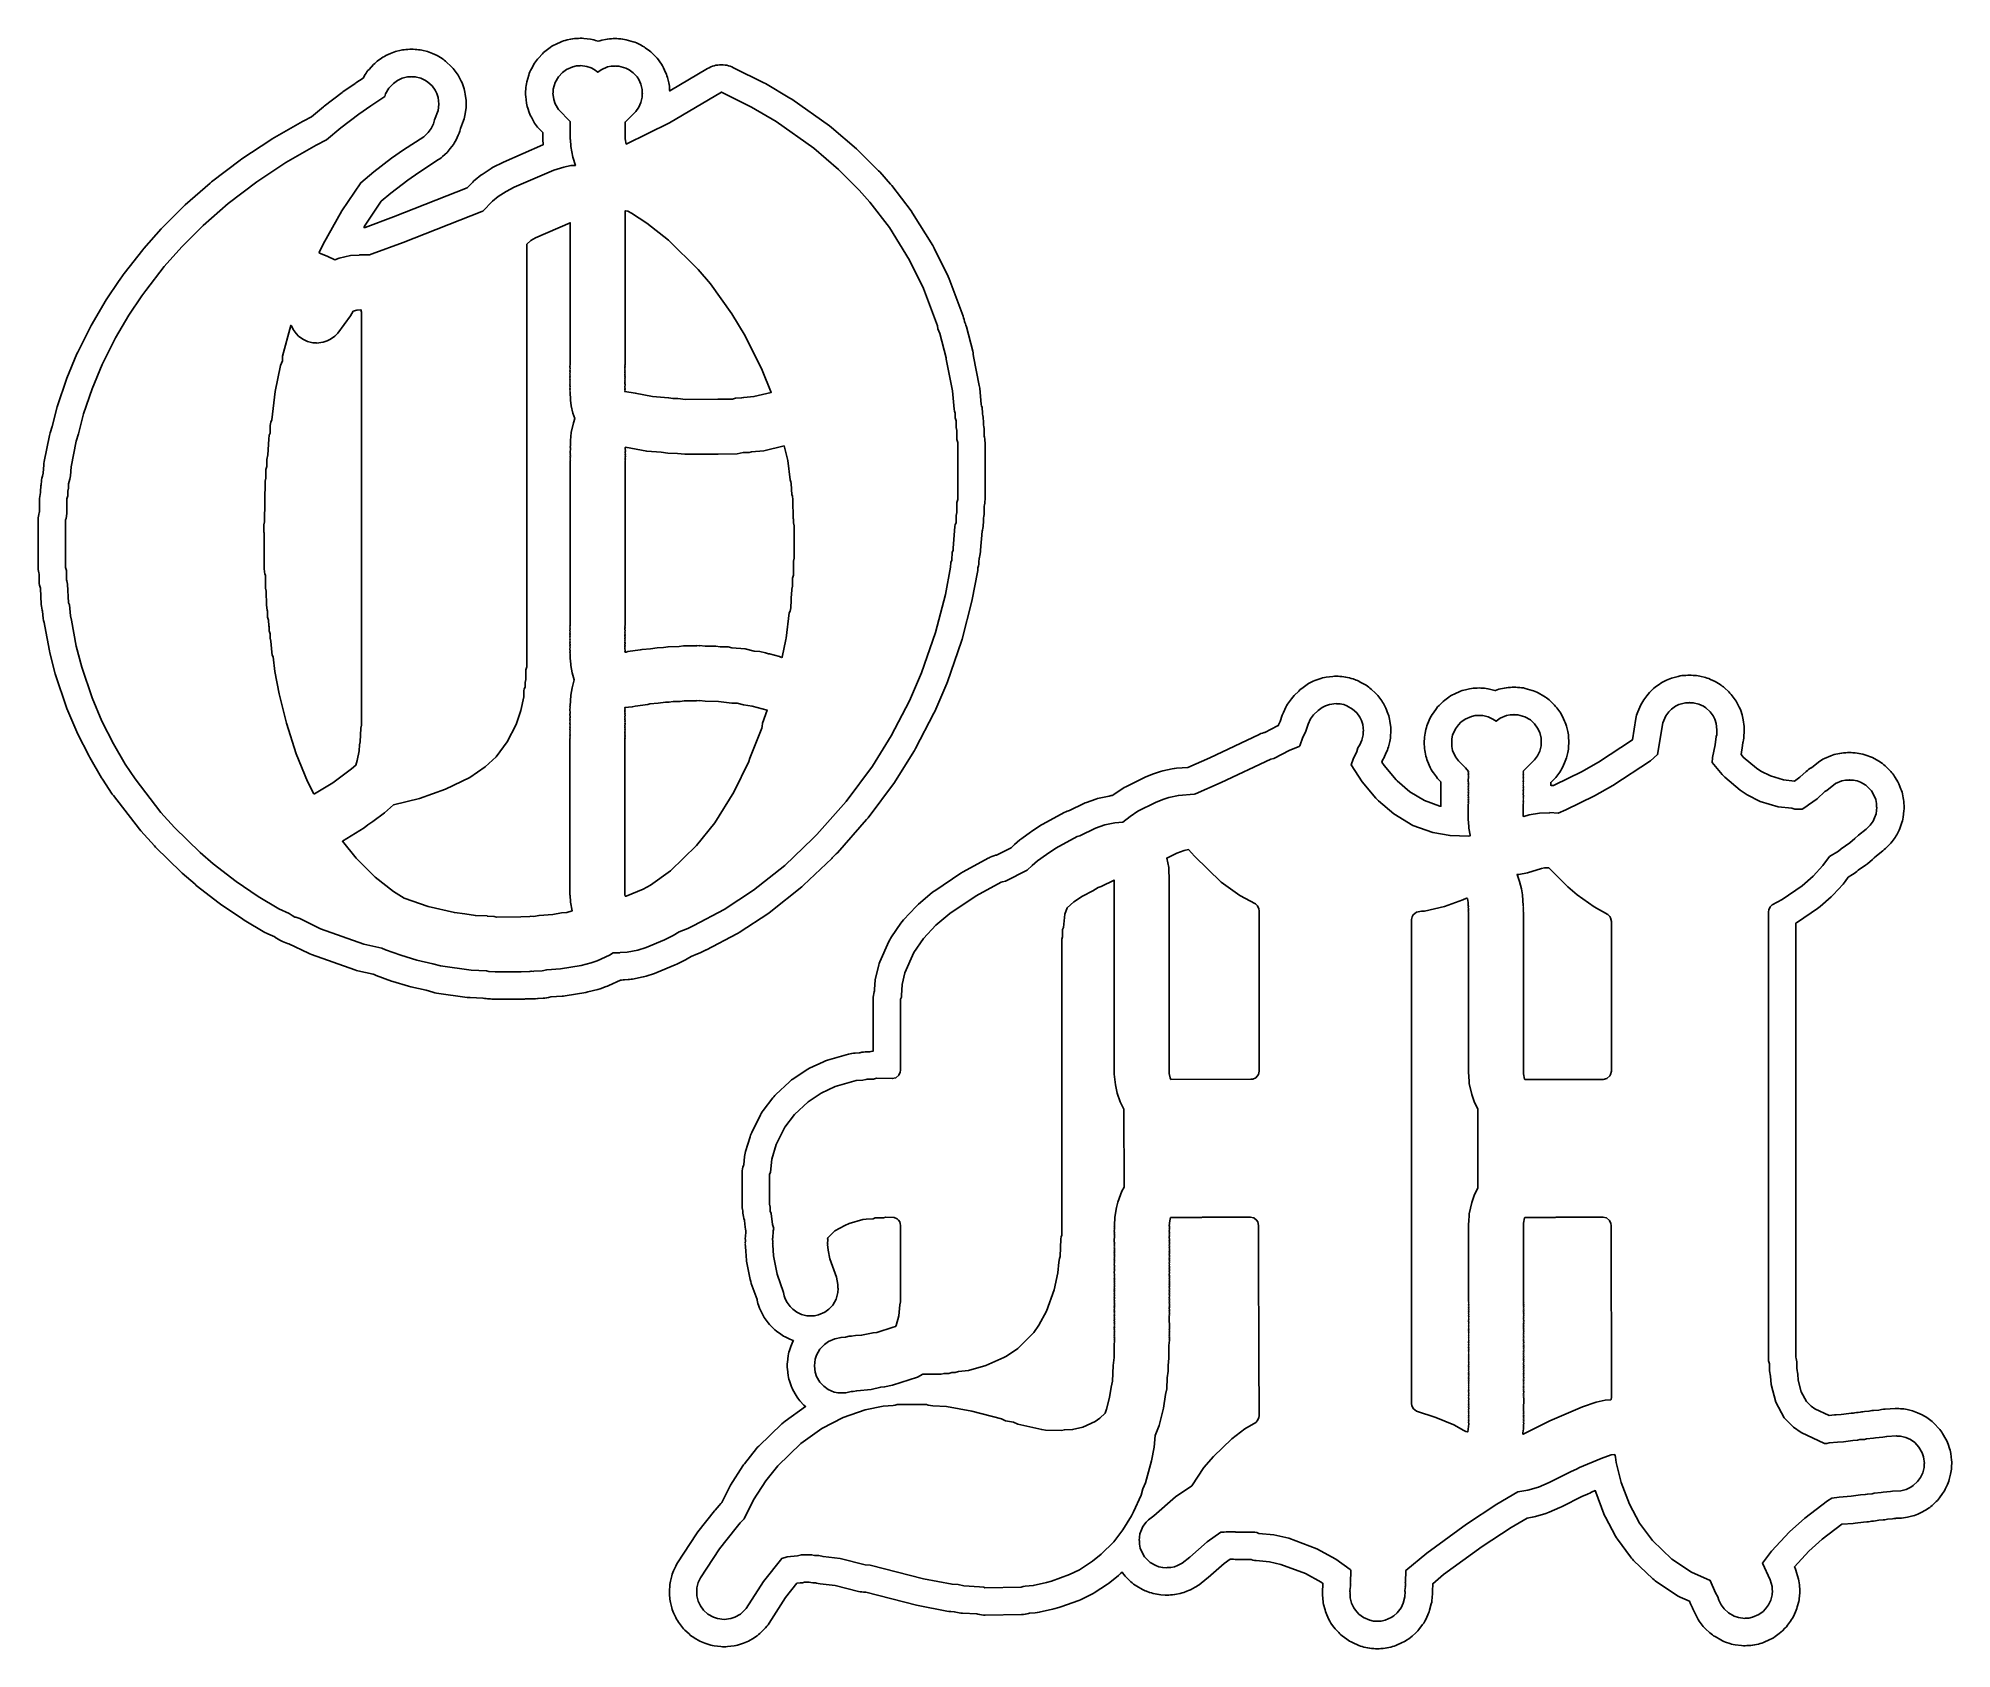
# Model space of a CAD drawing. Header units: metres. Extents: x -2 to 138, y -116 to 2.
import ezdxf

# ---------------------------------------------------------------- set-up
doc = ezdxf.new("R2010")
doc.units = ezdxf.units.M

msp = doc.modelspace()

# ---------------------------------------------------------------- linework, layer by layer
at = {"layer": 'TOP'}
for points in [[(33.3251, -66.2903), (33.965, -66.2703), (33.985, -66.2503), (34.005, -66.2703), (34.085, -66.2503), (34.245, -66.2703), (34.265, -66.2503), (34.8649, -66.2303), (35.2048, -66.1503), (36.2047, -66.0903), (37.7245, -65.8303), (38.4443, -65.6503), (38.9043, -65.4904), (39.8041, -65.0704), (40.0641, -64.9105), (40.544, -64.9105), (40.564, -64.8905), (41.084, -64.8705), (41.8638, -64.7105), (42.4838, -64.5105), (43.8236, -63.9506), (44.4635, -63.6306), (44.9034, -63.3707), (45.5233, -63.1307), (45.9632, -62.9107), (48.1829, -61.7509), (50.3426, -60.3311), (52.6223, -58.5114), (54.682, -56.5517), (54.9719, -56.2617), (57.1116, -53.8421), (59.0313, -51.2625), (60.4111, -49.0428), (61.7509, -46.4632), (62.6308, -44.4235), (63.6506, -41.4639), (64.3705, -38.6843), (64.7505, -36.6846), (64.7705, -36.3447), (64.8305, -36.1847), (64.8705, -35.6048), (64.9305, -35.4648), (64.9504, -35.3048), (65.0704, -33.725), (65.0904, -33.5851), (65.1504, -33.4451), (65.1504, -32.9252), (65.2104, -32.7052), (65.2104, -31.9653), (65.2704, -31.7453), (65.2704, -27.5859), (65.2104, -27.366), (65.2104, -26.6861), (65.1504, -26.4661), (65.1504, -25.9862), (65.0904, -25.7662), (65.0904, -25.4263), (65.0304, -25.2863), (65.0104, -25.1463), (64.8905, -23.7865), (64.4305, -21.4868), (64.4305, -21.3869), (63.9706, -19.6071), (63.8106, -19.2472), (63.7906, -19.0272), (62.7708, -16.3076), (61.7509, -14.2279), (60.2711, -11.8483), (58.8513, -9.9885), (58.0715, -9.1087), (56.5617, -7.5989), (54.7419, -6.0391), (51.9824, -4.0994), (50.1826, -3.0396), (47.9829, -1.9397), (44.1835, -4.1794), (41.024, -5.7392), (40.934, -5.3492), (40.934, -4.1294), (41.7139, -3.3495), (41.9338, -3.0496), (42.0938, -2.7096), (42.1938, -2.3097), (42.1938, -2.0497), (42.2138, -2.0297), (42.1938, -2.0097), (42.1938, -1.7497), (42.0938, -1.3498), (41.9338, -1.0099), (41.8139, -0.8299), (41.5339, -0.5299), (41.2239, -0.3), (40.984, -0.18), (40.484, -0.04), (40.2241, -0.04), (40.2041, -0.02), (40.1841, -0.04), (39.9241, -0.04), (39.6442, -0.1), (39.1842, -0.3), (38.9443, -0.4799), (38.6843, -0.28), (38.4443, -0.16), (38.1444, -0.06), (37.6645, 0), (37.6445, -0.02), (37.3845, -0.02), (37.1045, -0.08), (36.6446, -0.28), (36.3447, -0.4999), (36.0547, -0.8099), (35.8147, -1.2298), (35.6748, -1.7297), (35.6748, -1.9897), (35.6548, -2.0097), (35.7147, -2.4896), (35.8147, -2.7896), (36.0547, -3.2095), (36.9146, -4.0894), (36.9146, -5.3892), (36.9346, -5.4092), (36.9546, -5.9091), (37.1145, -6.709), (37.3045, -7.2989), (36.9646, -7.3189), (36.4446, -7.4189), (35.7247, -7.6389), (32.8252, -8.8987), (32.2253, -9.1986), (31.6453, -9.5786), (31.2254, -9.9185), (30.5255, -10.6384), (30.4455, -10.6784), (24.7064, -12.9381), (22.4267, -13.778), (22.2467, -13.838), (21.5068, -13.838), (21.4868, -13.858), (20.8469, -13.898), (20.0271, -14.0779), (19.7071, -14.1979), (19.1472, -13.938), (18.5873, -13.718), (18.5573, -13.668), (18.8372, -13.0681), (20.217, -10.6284), (21.5968, -8.5687), (22.5467, -7.7789), (23.8465, -6.779), (24.7264, -6.1591), (26.2061, -5.1992), (26.5361, -4.8893), (26.7561, -4.5893), (26.916, -4.2494), (26.996, -3.9694), (27.256, -3.2895), (27.316, -2.8096), (27.256, -2.3297), (27.156, -2.0297), (27.036, -1.7897), (26.8161, -1.4898), (26.5061, -1.1998), (26.3261, -1.0798), (25.9862, -0.9199), (25.5862, -0.8199), (25.3263, -0.8199), (25.3063, -0.7999), (25.2863, -0.8199), (25.0263, -0.8199), (24.6264, -0.9199), (24.2864, -1.0798), (23.9865, -1.2998), (23.6565, -1.6498), (23.4166, -2.0697), (23.3566, -2.2497), (23.2866, -2.3197), (22.3267, -2.9396), (21.4468, -3.5595), (20.147, -4.5593), (19.0872, -5.4392), (18.3273, -5.8191), (16.1076, -7.099), (13.9879, -8.4988), (11.8883, -10.0985), (10.0685, -11.6983), (8.4988, -13.268), (7.2189, -14.7078), (5.8591, -16.4476), (5.5792, -16.8475), (4.6193, -18.2673), (3.6595, -19.9071), (2.6796, -21.8668), (1.9397, -23.6465), (1.3198, -25.4663), (0.9399, -26.946), (0.7799, -27.466), (0.3999, -29.3657), (0.3599, -30.0056), (0.32, -30.2655), (0.22, -30.6055), (0.22, -30.9255), (0.16, -31.1454), (0.16, -31.4654), (0.1, -31.7053), (0.08, -32.7652), (0.04, -33.1451), (0, -33.2251), (0, -36.7246), (0.06, -36.9446), (0.06, -37.6245), (0.1, -37.7045), (0.14, -37.9444), (0.22, -39.3042), (0.28, -39.4442), (0.3599, -40.2641), (0.4399, -40.584), (0.7799, -42.4638), (1.1798, -44.0035), (1.9397, -46.2632), (2.6596, -47.9629), (3.4995, -49.6227), (4.3594, -51.1025), (5.0793, -52.1823), (6.979, -54.642), (7.9788, -55.7418), (9.8486, -57.5715), (10.7884, -58.3914), (12.4682, -59.6912), (14.0879, -60.7911), (15.6077, -61.6909), (16.3676, -62.0309), (16.5676, -62.1909), (16.7675, -62.2908), (16.8475, -62.2908), (17.1475, -62.4108), (18.6473, -63.1507), (21.8268, -64.2705), (23.1466, -64.5705), (23.4066, -64.6905), (24.5264, -65.0904), (25.6862, -65.4504), (26.866, -65.7103), (27.426, -65.8703), (29.6656, -66.1903), (30.7855, -66.2303), (30.9654, -66.2703), (31.4254, -66.2903), (31.4454, -66.3102), (33.3051, -66.3102)], [(45.3433, -24.4164), (44.8034, -24.3564), (44.4435, -24.3564), (44.1235, -24.2964), (42.9437, -24.2164), (41.6839, -23.9565), (40.914, -23.8465), (40.934, -23.8265), (40.914, -23.7865), (40.934, -23.7665), (40.914, -23.7465), (40.934, -23.7065), (40.914, -23.6865), (40.934, -23.6465), (40.914, -23.5865), (40.934, -23.5465), (40.914, -23.5265), (40.934, -23.3266), (40.914, -23.2866), (40.934, -23.2666), (40.914, -23.2466), (40.934, -23.2066), (40.914, -23.1866), (40.934, -23.1466), (40.914, -23.1066), (40.934, -23.0666), (40.914, -23.0266), (40.934, -23.0066), (40.914, -22.9266), (40.934, -22.8866), (40.914, -22.8066), (40.934, -22.7467), (40.914, -22.7067), (40.934, -22.6667), (40.914, -22.6267), (40.934, -22.6067), (40.914, -22.5867), (40.934, -22.5667), (40.914, -22.4667), (40.934, -22.4467), (40.914, -22.3867), (40.934, -22.3667), (40.914, -22.3067), (40.934, -22.2867), (40.914, -22.2467), (40.934, -22.2267), (40.914, -22.2067), (40.934, -22.1867), (40.914, -22.1667), (40.934, -22.1467), (40.914, -22.0868), (40.934, -22.0668), (40.914, -22.0068), (40.934, -21.9468), (40.914, -21.9068), (40.934, -21.8868), (40.944, -10.6184), (41.1439, -10.6584), (41.4039, -10.7984), (42.5237, -11.5383), (44.1035, -12.7781), (46.2932, -14.9278), (47.1731, -15.9677), (48.7528, -18.1673), (49.7127, -19.7671), (50.9725, -22.2867), (51.6324, -23.9065), (50.3626, -24.2164), (49.6227, -24.2764), (49.4627, -24.3164), (49.0028, -24.3364), (48.7828, -24.3964), (47.733, -24.4064)], [(31.5254, -62.2908), (31.3454, -62.2508), (30.8655, -62.2308), (30.8455, -62.2109), (29.9856, -62.1909), (29.2057, -62.0509), (28.4458, -61.9709), (26.5261, -61.511), (24.7664, -60.911), (23.9865, -60.4311), (22.6467, -59.3713), (21.2569, -57.9815), (20.257, -56.7417), (21.8468, -55.7718), (22.1067, -55.5518), (22.4867, -55.3119), (23.3266, -54.672), (23.9865, -54.092), (25.8862, -53.6121), (27.8059, -52.9322), (29.5657, -52.0723), (30.7055, -51.3125), (31.4954, -50.5626), (32.3152, -49.4827), (32.9552, -48.2029), (33.2951, -47.1831), (33.5151, -46.1832), (33.5351, -45.7433), (33.5551, -45.6033), (33.6151, -45.4633), (33.6151, -45.1234), (33.675, -44.9034), (33.675, -44.2035), (33.735, -43.9835), (33.735, -13.0681), (34.045, -12.7981), (34.3849, -12.5981), (36.9246, -11.4983), (36.9146, -21.8868), (36.8946, -21.9068), (36.9146, -21.9468), (36.8946, -22.0068), (36.9146, -22.1867), (36.8946, -22.2067), (36.9146, -22.2267), (36.8946, -22.2667), (36.9146, -22.2867), (36.8946, -22.3467), (36.9146, -22.3667), (36.8946, -22.4267), (36.9146, -22.4467), (36.8946, -22.5467), (36.9146, -22.5667), (36.8946, -22.5867), (36.9146, -22.6067), (36.8946, -22.6467), (36.9146, -22.6867), (36.8946, -22.7267), (36.9146, -22.7866), (36.8946, -22.8666), (36.9146, -22.9066), (36.8946, -22.9866), (36.9146, -23.0066), (36.8946, -23.0466), (36.9146, -23.0866), (36.8946, -23.1266), (36.9146, -23.1666), (36.8946, -23.1866), (36.9146, -23.2266), (36.8946, -23.2466), (36.9146, -23.2666), (36.8946, -23.3066), (36.9146, -23.3466), (36.8946, -23.3666), (36.9146, -23.4665), (36.8946, -23.5265), (36.9146, -23.5465), (36.8946, -23.5865), (36.9146, -23.6465), (36.8946, -23.6865), (36.9146, -23.7065), (36.8946, -23.7465), (36.9146, -23.7665), (36.8946, -23.7865), (36.9146, -23.8265), (36.8946, -23.8465), (36.9146, -23.8665), (36.9346, -24.4864), (36.9946, -24.8863), (37.1145, -25.4263), (37.2545, -25.8262), (37.1545, -26.1262), (36.9946, -26.8461), (36.9346, -27.426), (36.9346, -27.8259), (36.9146, -27.8459), (36.9346, -27.8859), (36.9146, -27.9459), (36.9346, -27.9659), (36.9146, -28.3458), (36.9346, -28.3858), (36.9146, -28.4458), (36.9346, -28.4658), (36.9146, -28.5458), (36.9346, -28.6258), (36.9146, -28.6458), (36.9346, -28.6658), (36.9146, -28.7258), (36.9346, -28.7458), (36.9146, -28.7658), (36.9346, -28.7858), (36.9146, -28.8058), (36.9346, -28.8458), (36.9146, -28.8658), (36.9346, -28.9057), (36.9146, -28.9257), (36.9146, -40.964), (36.8946, -41.004), (36.9146, -41.044), (36.8946, -41.104), (36.9146, -41.1439), (36.8946, -41.1839), (36.9146, -41.2039), (36.8946, -41.3239), (36.9146, -41.4239), (36.8946, -41.4439), (36.9146, -41.5039), (36.8946, -41.5639), (36.9146, -41.6039), (36.8946, -41.6639), (36.9146, -41.6839), (36.8946, -41.7439), (36.9146, -41.8238), (36.8946, -41.8638), (36.9146, -41.8838), (36.8946, -41.9038), (36.9146, -41.9438), (36.8946, -41.9838), (36.9146, -42.0438), (36.8946, -42.0638), (36.9146, -42.0838), (36.8946, -42.1238), (36.9146, -42.1438), (36.8946, -42.1638), (36.9146, -42.2238), (36.8946, -42.2438), (36.9146, -42.3638), (36.8946, -42.4038), (36.9146, -42.4638), (36.8946, -42.4838), (36.9146, -42.5237), (36.8946, -42.5437), (36.9146, -42.5837), (36.8946, -42.6637), (36.9146, -42.8437), (36.8946, -42.8637), (36.9146, -42.9237), (36.8946, -42.9837), (36.9146, -43.0037), (36.9146, -43.4436), (36.9346, -43.4636), (36.9546, -43.8835), (37.0546, -44.4235), (37.2145, -44.9434), (37.0546, -45.5233), (36.9546, -46.0632), (36.9146, -46.8631), (36.8946, -46.8831), (36.9146, -46.9831), (36.8946, -47.0031), (36.9146, -47.0631), (36.8946, -47.0831), (36.9146, -47.383), (36.8946, -47.423), (36.9146, -47.463), (36.8946, -47.483), (36.9146, -47.643), (36.8946, -47.683), (36.9146, -47.703), (36.8946, -47.783), (36.9146, -47.803), (36.8946, -47.823), (36.9146, -47.883), (36.8946, -47.9629), (36.9146, -48.0029), (36.8946, -48.0429), (36.9146, -48.0629), (36.8946, -48.1429), (36.9146, -48.2629), (36.8946, -48.2829), (36.9146, -48.3029), (36.8946, -48.3429), (36.9146, -48.3829), (36.8946, -48.4029), (36.9146, -48.4629), (36.8946, -48.5029), (36.9146, -48.5629), (36.8946, -48.5829), (36.9146, -48.6628), (36.8946, -48.7028), (36.9146, -48.7428), (36.8946, -48.7628), (36.9146, -48.7828), (36.8946, -48.8428), (36.9146, -48.8628), (36.8946, -48.9428), (36.9146, -49.0028), (36.8946, -49.0628), (36.9146, -49.1028), (36.8946, -49.1228), (36.9146, -49.1628), (36.8946, -49.2228), (36.9146, -49.2428), (36.8946, -49.2628), (36.8946, -60.6811), (36.9146, -60.7011), (36.9346, -61.201), (37.0546, -61.8409), (36.6646, -61.9509), (36.2847, -61.9909), (35.6448, -62.1109), (34.6449, -62.1709), (34.245, -62.2508), (34.045, -62.2308), (34.005, -62.2508), (33.985, -62.2308), (33.965, -62.2508), (33.3151, -62.2808)], [(18.1573, -53.2822), (17.6974, -52.3823), (16.8775, -50.3626), (16.1576, -48.1029), (15.6177, -45.9632), (15.2978, -44.3235), (15.1778, -43.2636), (15.1178, -43.1237), (15.0778, -42.9037), (15.0178, -42.1038), (14.9578, -41.8838), (14.9578, -41.5839), (14.8978, -41.3639), (14.8978, -41.064), (14.8578, -40.984), (14.8378, -40.564), (14.7778, -40.3441), (14.7778, -39.9241), (14.7378, -39.8441), (14.6978, -39.4642), (14.6778, -38.4443), (14.6179, -38.2244), (14.6179, -37.2845), (14.5779, -37.2045), (14.5379, -36.8246), (14.5179, -34.165), (14.4979, -34.145), (14.4979, -33.6051), (14.5579, -33.3851), (14.5979, -30.4055), (14.6578, -30.1856), (14.6578, -29.5457), (14.7178, -29.3257), (14.7178, -28.8058), (14.7978, -28.4658), (14.8578, -27.326), (14.8978, -27.026), (14.9578, -26.886), (14.9778, -26.3261), (15.0178, -26.0862), (15.0778, -25.9262), (15.3377, -23.8465), (15.7177, -21.9468), (15.8577, -21.6068), (15.8777, -21.2469), (16.4776, -19.0072), (16.5176, -19.0272), (16.6376, -19.3072), (16.8575, -19.6071), (17.0475, -19.7971), (17.3474, -20.0171), (17.6874, -20.177), (18.0873, -20.277), (18.3473, -20.277), (18.3673, -20.297), (18.8472, -20.237), (19.1472, -20.137), (19.3871, -20.0171), (19.6871, -19.7971), (19.9171, -19.5671), (20.8369, -18.3073), (21.0469, -17.9774), (21.3069, -17.8974), (21.6068, -17.8574), (21.6568, -18.0473), (21.6568, -48.2429), (21.5968, -48.4629), (21.5568, -49.4627), (21.4968, -49.6827), (21.4768, -50.1426), (21.3369, -50.8425), (21.2369, -51.1825), (20.9269, -51.4524), (19.5471, -52.4723), (18.2173, -53.2822)], [(52.3823, -43.2936), (52.2423, -43.2336), (51.5024, -43.0337), (51.4224, -43.0337), (51.2025, -42.9537), (50.8025, -42.8737), (50.3826, -42.8337), (49.7227, -42.6737), (48.7428, -42.5937), (48.4829, -42.5337), (47.883, -42.5137), (47.583, -42.4738), (46.7831, -42.4738), (46.3832, -42.4338), (46.3632, -42.4538), (46.1832, -42.4338), (46.1632, -42.4538), (45.2034, -42.4538), (44.9034, -42.4938), (44.0835, -42.5137), (43.7436, -42.5737), (43.2836, -42.5937), (42.7837, -42.6737), (42.1838, -42.7137), (42.0438, -42.7537), (41.124, -42.8737), (41.004, -42.9137), (40.934, -42.9037), (40.914, -42.8637), (40.934, -42.8437), (40.914, -42.6037), (40.934, -42.5637), (40.914, -42.5437), (40.934, -42.5037), (40.914, -42.4838), (40.934, -42.4238), (40.914, -42.3838), (40.934, -42.2638), (40.914, -42.2438), (40.934, -42.1838), (40.914, -42.1638), (40.934, -42.1438), (40.914, -42.1038), (40.934, -42.0838), (40.914, -42.0638), (40.934, -42.0038), (40.914, -41.9638), (40.934, -41.9238), (40.914, -41.9038), (40.934, -41.8838), (40.914, -41.8438), (40.934, -41.7639), (40.914, -41.7039), (40.934, -41.6839), (40.914, -41.6239), (40.934, -41.5839), (40.914, -41.5239), (40.934, -41.4639), (40.914, -41.4439), (40.934, -41.3439), (40.914, -41.2239), (40.934, -41.2039), (40.914, -41.1639), (40.934, -41.124), (40.914, -41.064), (40.934, -41.024), (40.914, -40.984), (40.934, -40.964), (40.934, -28.9257), (40.954, -28.8858), (40.934, -28.8658), (40.954, -28.8258), (40.934, -28.8058), (40.954, -28.7858), (40.934, -28.7658), (40.954, -28.7458), (40.934, -28.6858), (40.954, -28.6658), (40.934, -28.6458), (40.954, -28.5658), (40.934, -28.4858), (40.954, -28.4658), (40.934, -28.4058), (40.954, -28.3658), (40.934, -28.3258), (40.954, -28.3058), (40.934, -28.2858), (40.954, -28.2458), (40.934, -28.1859), (40.954, -28.1659), (40.934, -28.0459), (40.954, -28.0259), (40.934, -28.0059), (40.954, -27.9659), (40.934, -27.9459), (40.964, -27.9159), (42.5237, -28.2159), (43.5636, -28.2758), (44.0635, -28.3558), (44.7634, -28.3758), (45.3033, -28.4358), (46.2232, -28.4158), (46.2632, -28.4358), (46.3032, -28.4158), (46.3432, -28.4358), (46.3632, -28.4158), (46.4032, -28.4358), (46.5032, -28.4158), (46.5432, -28.4358), (46.5632, -28.4158), (46.5831, -28.4358), (46.6431, -28.4158), (46.6631, -28.4358), (46.6831, -28.4158), (46.7031, -28.4358), (46.7231, -28.4158), (46.7431, -28.4358), (47.543, -28.4358), (47.563, -28.4158), (47.583, -28.4358), (47.603, -28.4158), (47.643, -28.4358), (47.663, -28.4158), (47.723, -28.4358), (47.743, -28.4158), (49.1428, -28.3958), (49.5627, -28.3158), (50.0226, -28.2958), (50.1826, -28.2558), (51.0825, -28.1759), (52.5723, -27.8259), (52.8522, -28.8858), (53.0122, -30.3055), (53.0722, -30.4455), (53.0922, -30.5855), (53.1322, -31.4054), (53.1722, -31.4854), (53.2122, -31.7653), (53.2322, -33.1451), (53.2522, -33.1651), (53.2522, -33.4451), (53.3122, -33.665), (53.3122, -36.0447), (53.2522, -36.2647), (53.2522, -37.2845), (53.1922, -37.5045), (53.1922, -38.0844), (53.1322, -38.3044), (53.1322, -38.5043), (53.1122, -38.5243), (53.0522, -39.6642), (53.0122, -39.9041), (52.9522, -40.0441), (52.7322, -41.8838), (52.6923, -41.9838), (52.4323, -43.2836)], [(40.934, -60.7611), (40.914, -60.6411), (40.914, -49.2628), (40.934, -49.2428), (40.914, -49.1828), (40.934, -49.1428), (40.914, -49.1228), (40.934, -49.0828), (40.914, -49.0228), (40.934, -48.9628), (40.914, -48.8828), (40.934, -48.8628), (40.914, -48.8028), (40.934, -48.7828), (40.914, -48.7628), (40.934, -48.7228), (40.914, -48.6828), (40.934, -48.6029), (40.914, -48.5829), (40.934, -48.5229), (40.914, -48.4829), (40.934, -48.4229), (40.914, -48.4029), (40.934, -48.3629), (40.914, -48.3229), (40.934, -48.3029), (40.914, -48.2829), (40.934, -48.1629), (40.914, -48.0829), (40.934, -48.0629), (40.914, -48.0229), (40.934, -47.9829), (40.914, -47.903), (40.934, -47.843), (40.914, -47.823), (40.934, -47.803), (40.914, -47.723), (40.934, -47.703), (40.914, -47.663), (40.934, -47.503), (40.914, -47.483), (40.934, -47.443), (40.914, -47.403), (40.934, -47.343), (40.914, -47.323), (40.934, -47.303), (40.914, -47.283), (40.934, -47.263), (40.914, -47.2431), (40.934, -47.2031), (40.914, -47.1831), (40.934, -47.1231), (40.914, -47.0831), (40.934, -47.0631), (40.914, -47.0031), (40.934, -46.9831), (40.914, -46.9631), (41.4639, -46.9131), (41.6839, -46.8531), (42.6037, -46.7331), (42.7437, -46.6931), (43.3436, -46.6531), (43.8835, -46.5732), (44.1435, -46.5732), (44.4635, -46.5132), (44.9634, -46.5132), (45.2633, -46.4732), (46.1632, -46.4732), (46.1832, -46.4532), (46.3632, -46.4732), (46.3832, -46.4532), (46.7831, -46.4932), (47.763, -46.5132), (48.7428, -46.6331), (49.1428, -46.6531), (49.6027, -46.7731), (50.2226, -46.8531), (51.3225, -47.1531), (50.9925, -48.1029), (50.9725, -48.3429), (50.9325, -48.4629), (50.0726, -50.6625), (49.9926, -50.9225), (48.8928, -53.1622), (47.493, -55.4019), (46.1532, -57.0616), (44.2635, -58.9113), (42.7837, -59.9712), (42.2638, -60.2511), (41.014, -60.7611)], [(95.9959, -113.8033), (96.2558, -113.8033), (96.5358, -113.7433), (96.9957, -113.5433), (97.1757, -113.4233), (97.4257, -113.1934), (97.7056, -112.8334), (97.8656, -112.4935), (97.9856, -112.0335), (98.0056, -111.6336), (97.9856, -111.6136), (98.0056, -111.5936), (97.9856, -111.5736), (98.0256, -111.2736), (98.0056, -111.2536), (98.0256, -111.2336), (98.0256, -110.9937), (98.0056, -110.9737), (98.0256, -110.9537), (98.0656, -110.0938), (99.5954, -108.824), (102.4949, -106.7043), (104.7146, -105.2445), (106.2544, -104.3447), (106.9943, -104.2247), (107.7542, -104.0047), (108.534, -103.6648), (110.1538, -102.8449), (110.5537, -102.6849), (110.7737, -102.5649), (112.3535, -101.905), (113.0934, -101.6451), (113.3333, -101.6251), (113.3633, -101.675), (113.4033, -101.815), (113.4433, -102.195), (113.8233, -103.6548), (114.4232, -105.2545), (115.1631, -106.6343), (116.1029, -107.9141), (117.5127, -109.2639), (118.9525, -110.2238), (120.3323, -110.8437), (120.7222, -111.7336), (120.8822, -112.0335), (120.9622, -112.2735), (121.1422, -112.6134), (121.3622, -112.9134), (121.6721, -113.2034), (122.092, -113.4433), (122.392, -113.5433), (122.8719, -113.6033), (122.8919, -113.5833), (123.1519, -113.5833), (123.4318, -113.5233), (123.8918, -113.3233), (124.1917, -113.1034), (124.3817, -112.9134), (124.6017, -112.6134), (124.7617, -112.2735), (124.8616, -111.8735), (124.8816, -111.5536), (124.8616, -111.5336), (124.8616, -111.2736), (124.7217, -110.7737), (124.1617, -109.5739), (124.8216, -108.694), (126.1414, -107.2742), (127.2513, -106.2644), (128.911, -105.0046), (129.231, -104.8046), (129.7709, -104.7246), (130.6508, -104.6646), (131.3307, -104.5646), (131.6706, -104.5446), (131.8306, -104.5046), (132.1706, -104.4846), (132.3305, -104.4446), (132.8305, -104.4046), (132.9904, -104.3647), (133.5104, -104.3247), (133.6703, -104.2847), (134.2703, -104.2647), (134.6702, -104.1647), (135.0101, -104.0047), (135.1901, -103.8847), (135.5001, -103.5948), (135.72, -103.2948), (135.88, -102.9549), (135.98, -102.5549), (135.98, -102.295), (136, -102.275), (135.94, -101.795), (135.84, -101.4951), (135.6001, -101.0751), (135.2901, -100.7452), (134.9901, -100.5252), (134.6502, -100.3652), (134.2503, -100.2653), (133.9903, -100.2653), (133.9703, -100.2453), (133.2504, -100.2853), (132.9504, -100.3452), (132.4305, -100.3852), (132.2705, -100.4252), (131.7706, -100.4652), (131.6106, -100.5052), (131.2707, -100.5252), (131.1107, -100.5652), (130.7708, -100.5852), (130.0909, -100.6852), (129.6309, -100.7052), (129.031, -100.7652), (128.871, -100.8052), (128.6911, -100.8052), (126.9913, -100.0053), (126.4314, -99.6253), (125.7415, -98.9355), (125.1216, -97.7756), (124.7816, -96.4958), (124.7417, -95.8759), (124.6617, -95.496), (124.6617, -94.976), (124.6017, -94.7561), (124.6017, -61.9009), (124.6217, -61.7609), (124.7217, -61.5409), (124.8716, -61.391), (125.5915, -61.011), (127.0513, -60.0112), (127.8612, -59.3013), (128.5811, -58.5214), (129.051, -57.8715), (129.7109, -57.4715), (129.9109, -57.2916), (130.5508, -56.8516), (130.9107, -56.5517), (131.1707, -56.2917), (131.7506, -55.8518), (132.0206, -55.5818), (132.2406, -55.2819), (132.3605, -55.0419), (132.4605, -54.7419), (132.5205, -54.262), (132.5005, -54.242), (132.5005, -53.9821), (132.4405, -53.7021), (132.2805, -53.3222), (132.1206, -53.0622), (131.7106, -52.6523), (131.3307, -52.4323), (131.0707, -52.3323), (130.7908, -52.2723), (130.5308, -52.2723), (130.5108, -52.2523), (130.4908, -52.2723), (130.2308, -52.2723), (129.9509, -52.3323), (129.491, -52.5323), (128.8511, -53.0322), (128.7111, -53.1122), (128.1512, -53.6321), (127.5112, -54.072), (127.3313, -54.232), (127.0513, -54.392), (126.5114, -54.392), (126.2914, -54.332), (125.2916, -54.232), (123.9918, -53.8321), (123.0319, -53.3522), (122.512, -53.0122), (121.3921, -52.0523), (121.2022, -51.8624), (120.4823, -50.9825), (120.4623, -50.8825), (120.5023, -50.7425), (120.5023, -50.6226), (120.6823, -49.6827), (120.7622, -49.0828), (120.8022, -48.9628), (120.8222, -48.6029), (120.7622, -48.1229), (120.6623, -47.823), (120.5423, -47.583), (120.3223, -47.283), (120.0124, -46.9931), (119.8324, -46.8731), (119.4924, -46.7131), (119.0925, -46.6131), (118.8325, -46.6131), (118.8125, -46.5931), (118.7925, -46.6131), (118.5326, -46.6131), (118.0326, -46.7531), (117.7927, -46.8731), (117.4927, -47.0931), (117.3027, -47.283), (117.0828, -47.583), (116.8628, -48.0829), (116.4829, -50.4026), (115.9529, -50.8525), (113.1934, -52.6723), (111.8536, -53.4321), (109.7739, -54.452), (109.1939, -54.692), (108.594, -54.652), (108.574, -54.672), (107.8341, -54.692), (107.0943, -54.8119), (106.6943, -54.9319), (106.6443, -54.9219), (106.6443, -54.0221), (106.6643, -54.0021), (106.6443, -53.9821), (106.6643, -53.9221), (106.6443, -53.8821), (106.6643, -53.8621), (106.6443, -53.7821), (106.6643, -53.7621), (106.6443, -53.7221), (106.6643, -53.7021), (106.6443, -53.6621), (106.6643, -53.6421), (106.6443, -53.6221), (106.6643, -53.5421), (106.6443, -53.5221), (106.6643, -53.4821), (106.6443, -53.4621), (106.6643, -53.4421), (106.6443, -53.2822), (106.6643, -53.2422), (106.6443, -53.1822), (106.6643, -53.1622), (106.6443, -53.1022), (106.6643, -53.0822), (106.6443, -53.0422), (106.6643, -52.9222), (106.6443, -52.9022), (106.6643, -52.8822), (106.6443, -52.8622), (106.6643, -52.8022), (106.6443, -52.7822), (106.6643, -52.7622), (106.6443, -52.6623), (106.6643, -52.6423), (106.6443, -52.6223), (106.6643, -52.6023), (106.6443, -52.5823), (106.6643, -52.5223), (106.6443, -52.5023), (106.6643, -52.4623), (106.6443, -52.4423), (106.6643, -52.4223), (106.6443, -52.3623), (106.6643, -52.2623), (106.6443, -52.2423), (106.6643, -52.2223), (106.6443, -52.2023), (106.6643, -52.1623), (106.6443, -52.1223), (106.6643, -52.1023), (106.6443, -52.0423), (106.6643, -52.0223), (106.6443, -52.0024), (106.6643, -51.9424), (106.6443, -51.9024), (106.6643, -51.8424), (106.6443, -51.8024), (106.6643, -51.7824), (106.6443, -51.7624), (106.6643, -51.7224), (106.6443, -51.7024), (106.6643, -51.6424), (106.6443, -51.6224), (107.4842, -50.8025), (107.7042, -50.5026), (107.8641, -50.1626), (107.9641, -49.7627), (107.9641, -49.5027), (107.9841, -49.4827), (107.9641, -49.4627), (107.9641, -49.2028), (107.8641, -48.8028), (107.7042, -48.4629), (107.4842, -48.1629), (107.1742, -47.873), (106.7543, -47.633), (106.2544, -47.493), (105.9944, -47.493), (105.9744, -47.473), (105.9544, -47.493), (105.6945, -47.493), (105.4145, -47.553), (104.9546, -47.753), (104.6746, -47.9729), (104.4346, -47.813), (104.0947, -47.653), (103.6948, -47.553), (103.4348, -47.553), (103.4148, -47.533), (103.3948, -47.553), (103.1348, -47.553), (102.8549, -47.613), (102.3949, -47.813), (102.095, -48.0329), (101.905, -48.2229), (101.685, -48.5229), (101.4851, -48.9828), (101.4251, -49.2628), (101.4251, -49.5227), (101.4051, -49.5427), (101.4251, -49.5627), (101.4251, -49.8227), (101.4851, -50.1026), (101.685, -50.5626), (101.905, -50.8625), (102.4249, -51.3824), (102.6449, -51.6424), (102.6249, -51.7024), (102.6449, -51.7224), (102.6249, -51.7624), (102.6449, -51.7824), (102.6249, -51.8024), (102.6449, -51.8424), (102.6249, -51.9024), (102.6449, -51.9424), (102.6249, -52.4023), (102.6449, -52.4223), (102.6249, -52.4423), (102.6449, -52.4823), (102.6249, -52.5023), (102.6449, -52.5623), (102.6249, -52.5823), (102.6449, -52.6023), (102.6249, -52.6223), (102.6449, -52.6423), (102.6249, -52.7422), (102.6449, -52.7622), (102.6249, -52.7822), (102.6449, -52.8422), (102.6249, -52.8622), (102.6449, -52.8822), (102.6249, -52.9022), (102.6449, -53.0222), (102.6249, -53.0622), (102.6449, -53.0822), (102.6249, -53.1422), (102.6449, -53.1622), (102.6249, -53.2222), (102.6449, -53.2622), (102.6249, -53.4221), (102.6449, -53.4421), (102.6249, -53.4621), (102.6449, -53.5021), (102.6249, -53.5221), (102.6449, -53.6021), (102.6249, -53.6221), (102.6449, -53.6421), (102.6249, -53.6821), (102.6449, -53.7021), (102.6249, -53.7421), (102.6449, -53.7621), (102.6249, -53.8421), (102.6449, -53.8621), (102.6249, -53.9021), (102.6449, -53.9621), (102.6249, -53.9821), (102.6449, -54.0021), (102.6249, -54.0221), (102.6249, -55.2619), (102.6449, -55.2819), (102.6649, -55.7818), (102.7649, -56.3017), (102.7549, -56.3517), (102.6749, -56.3717), (101.2951, -56.3317), (100.0353, -56.1117), (98.5755, -55.5918), (97.1757, -54.7519), (96.0559, -53.7921), (95.8659, -53.6021), (94.866, -52.4023), (94.0662, -51.1625), (94.2061, -50.7425), (94.4661, -50.1826), (94.5461, -49.9227), (94.6861, -49.7027), (94.8461, -49.3627), (94.946, -48.9628), (94.946, -48.7028), (94.966, -48.6828), (94.906, -48.2029), (94.8061, -47.903), (94.6861, -47.663), (94.4661, -47.363), (94.1562, -47.0731), (93.7362, -46.8331), (93.5162, -46.7531), (93.2363, -46.6931), (92.9763, -46.6931), (92.9563, -46.6731), (92.4764, -46.7331), (92.1764, -46.8331), (91.9365, -46.9531), (91.6365, -47.1731), (91.3066, -47.503), (91.0866, -47.803), (90.9066, -48.1829), (90.7067, -48.7628), (90.5267, -49.1228), (90.3067, -49.7627), (90.2567, -49.8127), (89.5768, -50.0926), (88.397, -50.6925), (88.177, -50.7325), (84.5576, -52.4523), (82.6778, -53.2722), (82.5779, -53.3122), (81.418, -53.3921), (80.7181, -53.5521), (80.2782, -53.6921), (79.7383, -53.9121), (78.4585, -54.552), (77.8785, -54.9319), (77.3586, -55.3519), (76.7787, -55.3919), (76.0388, -55.5518), (75.3589, -55.7918), (74.1991, -56.3517), (74.0191, -56.4117), (72.4593, -57.2516), (71.7594, -57.7115), (71.1195, -58.1714), (70.7196, -58.5114), (70.3597, -58.8713), (68.7599, -59.6712), (68.5399, -59.7112), (68.4599, -59.7512), (66.6202, -60.7511), (64.7005, -62.0309), (63.6806, -62.8908), (62.7708, -63.8606), (62.0709, -64.8805), (61.411, -66.3802), (61.211, -67.2201), (61.171, -68.02), (61.151, -68.16), (61.091, -68.3), (61.091, -73.4992), (61.071, -73.6392), (60.971, -73.8591), (60.7411, -74.0491), (60.4811, -74.1091), (59.3213, -74.0891), (59.1013, -74.1491), (58.6414, -74.1491), (58.5614, -74.1891), (58.3214, -74.2291), (57.8415, -74.2491), (56.3017, -74.689), (55.2819, -75.1689), (54.322, -75.8089), (53.3322, -76.7387), (52.6323, -77.6586), (51.9924, -78.9384), (51.6724, -80.0182), (51.5724, -80.9581), (51.4924, -81.1181), (51.4924, -83.2978), (51.5524, -83.5177), (51.5524, -83.8177), (51.6324, -83.9777), (51.7124, -84.7775), (51.8124, -85.0775), (51.7724, -85.2575), (51.7524, -85.7774), (51.7324, -85.7974), (51.7524, -86.0973), (51.7324, -86.1373), (51.7524, -86.1573), (51.7324, -86.1973), (51.7524, -86.2173), (51.7324, -86.2573), (51.7524, -86.2773), (51.7924, -87.0772), (52.0523, -88.417), (52.5323, -89.7568), (52.5723, -89.9968), (52.6523, -90.2167), (52.7922, -90.4967), (53.0122, -90.7966), (53.2022, -90.9866), (53.5021, -91.2066), (53.8421, -91.3666), (54.242, -91.4665), (54.502, -91.4665), (54.522, -91.4865), (54.542, -91.4665), (54.8019, -91.4665), (55.0819, -91.4066), (55.5418, -91.2066), (55.8418, -90.9866), (56.1317, -90.6767), (56.3717, -90.2567), (56.5117, -89.7568), (56.5317, -89.4568), (56.5117, -89.4368), (56.5117, -89.1769), (56.3917, -88.637), (55.9118, -87.2972), (55.7918, -86.6573), (55.7518, -86.2573), (55.7718, -86.2173), (55.7518, -86.1973), (55.7718, -85.8774), (55.7518, -85.8174), (55.7718, -85.7574), (56.2817, -85.2475), (57.0216, -84.8475), (57.3416, -84.7075), (58.3214, -84.4276), (58.5814, -84.3876), (59.0813, -84.3676), (59.2213, -84.3076), (59.3613, -84.2876), (59.8412, -84.2876), (60.0012, -84.2476), (60.6211, -84.2676), (60.8411, -84.3676), (60.931, -84.4576), (61.031, -84.5976), (61.071, -84.7175), (61.091, -84.8575), (61.091, -90.4367), (61.031, -90.6567), (60.971, -91.4765), (60.7711, -92.1764), (60.7211, -92.2464), (60.5611, -92.3064), (59.3613, -92.6864), (59.0813, -92.7064), (58.2414, -92.8863), (57.8015, -92.9063), (57.4815, -92.9663), (57.3216, -92.9663), (57.0616, -93.0263), (56.7417, -93.0463), (56.2817, -93.1463), (55.8218, -93.3463), (55.5218, -93.5662), (55.1919, -93.9162), (54.9519, -94.3361), (54.8519, -94.6361), (54.7919, -95.116), (54.8519, -95.5959), (54.9519, -95.8959), (55.1919, -96.3158), (55.4818, -96.6258), (55.7818, -96.8458), (56.2417, -97.0457), (56.5217, -97.1057), (56.7816, -97.1057), (56.8016, -97.1257), (56.8216, -97.1057), (57.0816, -97.1057), (57.4815, -97.0057), (57.6215, -97.0057), (57.8815, -96.9457), (58.9413, -96.8458), (59.6412, -96.6858), (59.9212, -96.6658), (60.5011, -96.5458), (62.3208, -95.9459), (62.7208, -95.7459), (64.0606, -95.7459), (64.2805, -95.6859), (64.6205, -95.6859), (64.8405, -95.6259), (65.0804, -95.6259), (65.3404, -95.5459), (66.0603, -95.466), (67.3401, -95.106), (68.6399, -94.5261), (68.8399, -94.4261), (69.6798, -93.8462), (70.8296, -92.6964), (71.2095, -92.1564), (71.7694, -91.1166), (72.3294, -89.5568), (72.6093, -88.317), (72.6693, -87.5371), (72.7093, -87.2772), (72.7693, -87.1372), (72.8093, -85.8374), (72.8293, -85.6974), (72.8893, -85.5574), (72.8893, -63.9006), (72.9293, -63.7406), (72.9293, -63.3407), (72.9493, -63.2007), (73.0093, -63.0607), (73.1092, -62.0809), (73.2692, -61.6209), (73.7792, -61.191), (74.3991, -60.7711), (75.1589, -60.3711), (75.5389, -60.1312), (75.7589, -60.0512), (76.7187, -59.5912), (76.7287, -73.7792), (76.8087, -74.559), (76.9487, -75.1789), (77.1687, -75.8189), (77.4286, -76.3588), (77.4486, -82.0579), (77.2886, -82.3579), (76.9887, -83.1578), (76.8887, -83.5377), (76.7687, -84.2376), (76.7487, -84.8575), (76.7287, -84.8775), (76.7487, -84.8975), (76.7287, -84.9175), (76.7487, -84.9575), (76.7287, -84.9775), (76.7487, -84.9975), (76.7287, -85.0175), (76.7487, -85.0375), (76.7287, -85.0575), (76.7487, -85.0775), (76.7287, -85.1175), (76.7487, -85.1575), (76.7287, -85.2375), (76.7487, -85.2575), (76.7287, -85.2775), (76.7487, -85.3774), (76.7287, -85.4174), (76.7487, -85.4774), (76.7287, -85.4974), (76.7487, -85.5374), (76.7287, -86.0573), (76.7487, -86.0973), (76.7287, -86.1173), (76.7487, -86.1373), (76.7287, -86.1573), (76.7487, -86.1773), (76.7287, -86.2173), (76.7487, -86.2573), (76.7287, -86.2973), (76.7487, -86.3773), (76.7287, -86.3973), (76.7487, -86.4173), (76.7287, -86.4373), (76.7487, -86.4573), (76.7287, -86.5373), (76.7487, -86.5573), (76.7287, -86.5773), (76.7487, -86.5973), (76.7287, -86.6173), (76.7487, -86.6373), (76.7287, -86.6573), (76.7487, -86.6773), (76.7287, -86.6973), (76.7487, -86.7572), (76.7287, -86.7772), (76.7487, -86.7972), (76.7287, -86.8172), (76.7487, -86.8772), (76.7287, -86.8972), (76.7487, -86.9772), (76.7287, -86.9972), (76.7487, -87.0172), (76.7287, -87.0572), (76.7487, -87.0772), (76.7287, -87.0972), (76.7487, -87.1172), (76.7287, -87.1372), (76.7487, -87.1572), (76.7287, -87.1972), (76.7487, -87.2772), (76.7287, -87.2972), (76.7487, -87.3772), (76.7287, -87.3971), (76.7487, -87.4371), (76.7287, -87.4771), (76.7487, -87.4971), (76.7287, -87.5571), (76.7487, -87.5971), (76.7287, -87.6971), (76.7487, -87.7971), (76.7287, -87.8371), (76.7487, -87.8571), (76.7287, -87.8771), (76.7487, -87.8971), (76.7287, -87.9371), (76.7487, -87.9971), (76.7287, -88.0371), (76.7487, -88.077), (76.7287, -88.097), (76.7487, -88.117), (76.7287, -88.137), (76.7487, -88.157), (76.7287, -88.277), (76.7487, -88.457), (76.7287, -88.497), (76.7487, -88.537), (76.7287, -88.557), (76.7487, -88.597), (76.7287, -88.617), (76.7487, -88.637), (76.7287, -88.657), (76.7487, -88.697), (76.7287, -88.7569), (76.7487, -88.7769), (76.7287, -88.7969), (76.7487, -88.8169), (76.7287, -88.8569), (76.7487, -88.8969), (76.7287, -88.9169), (76.7487, -88.9369), (76.7287, -88.9769), (76.7487, -88.9969), (76.7287, -89.0369), (76.7487, -89.0769), (76.7287, -89.0969), (76.7487, -89.1169), (76.7287, -89.1569), (76.7487, -89.1969), (76.7287, -89.2169), (76.7487, -89.2369), (76.7287, -89.2569), (76.7487, -89.2769), (76.7287, -89.3169), (76.7487, -89.3369), (76.7287, -89.4368), (76.7487, -89.4568), (76.7287, -89.4768), (76.7487, -89.4968), (76.7287, -89.5568), (76.7487, -89.5968), (76.7287, -89.6568), (76.7487, -89.6768), (76.7287, -89.6968), (76.7487, -89.7768), (76.7287, -89.8368), (76.7487, -89.8968), (76.7287, -89.9368), (76.7487, -89.9568), (76.7287, -89.9768), (76.7487, -89.9968), (76.7287, -90.0168), (76.7487, -90.0968), (76.7287, -90.1767), (76.7487, -90.1967), (76.7287, -90.2567), (76.7487, -90.3367), (76.7287, -90.3967), (76.7487, -90.4167), (76.7287, -90.4967), (76.7487, -90.5567), (76.7287, -90.5767), (76.7487, -90.5967), (76.7287, -90.6167), (76.7487, -90.6367), (76.7287, -90.6567), (76.7487, -90.6767), (76.7287, -90.6967), (76.7487, -90.7167), (76.7287, -90.7767), (76.7487, -90.7966), (76.7287, -90.8566), (76.7487, -90.8966), (76.7287, -91.0166), (76.7487, -91.0366), (76.7287, -91.0966), (76.7487, -91.1366), (76.7287, -91.1966), (76.7487, -91.2366), (76.7287, -91.2566), (76.7487, -91.2766), (76.7287, -91.2966), (76.7487, -91.3166), (76.7287, -91.3966), (76.7487, -91.4566), (76.7287, -91.5565), (76.7487, -91.5965), (76.7287, -91.6165), (76.7487, -91.6565), (76.7287, -91.6965), (76.7487, -91.7365), (76.7287, -91.7565), (76.7487, -91.7765), (76.7287, -91.7965), (76.7487, -91.8965), (76.7287, -91.9565), (76.7487, -91.9965), (76.7287, -92.0165), (76.7487, -92.0365), (76.7287, -92.0765), (76.7487, -92.0965), (76.7287, -92.1165), (76.7487, -92.1564), (76.7287, -92.1764), (76.7487, -92.1964), (76.7287, -92.2764), (76.7487, -92.3364), (76.7287, -92.3564), (76.7487, -92.4564), (76.7287, -92.4764), (76.7487, -92.5764), (76.7287, -92.5964), (76.7487, -92.6364), (76.7287, -92.6564), (76.7487, -92.6964), (76.7287, -92.7364), (76.7487, -92.7764), (76.7287, -92.8164), (76.7487, -92.8363), (76.7287, -92.8963), (76.7487, -92.9563), (76.7287, -93.0163), (76.7487, -93.0563), (76.7287, -93.0963), (76.7487, -93.1163), (76.7287, -93.1363), (76.7487, -93.1563), (76.7287, -93.1763), (76.7487, -93.1963), (76.7287, -93.2363), (76.7487, -93.2563), (76.7087, -93.6362), (76.7087, -94.5161), (76.6487, -95.096), (76.5887, -96.2558), (76.4888, -96.6758), (76.3888, -97.4357), (76.1688, -98.2955), (76.0488, -98.5955), (75.6789, -98.9654), (75.3389, -99.2054), (74.4191, -99.6054), (73.6792, -99.7853), (73.0793, -99.8053), (72.8593, -99.8653), (71.6995, -99.8253), (71.4195, -99.7853), (69.6598, -99.3854), (69.3598, -99.2454), (68.7799, -99.1454), (68.4799, -99.0054), (66.3002, -98.4455), (64.4605, -98.1056), (63.4407, -98.0456), (63.1207, -98.0056), (62.9807, -97.9456), (60.8411, -97.9456), (60.7011, -98.0056), (60.5611, -98.0256), (59.8212, -98.0656), (58.5014, -98.3455), (56.8816, -98.9055), (55.3419, -99.7053), (53.8021, -100.8052), (52.1123, -102.4349), (51.2325, -103.5348), (50.3326, -104.9346), (49.6527, -106.3144), (49.3527, -106.6143), (49.0528, -106.9743), (47.833, -108.514), (46.4532, -110.6337), (46.2932, -110.9737), (46.1932, -111.3736), (46.1732, -111.6736), (46.1932, -111.6936), (46.1932, -111.9535), (46.2932, -112.3535), (46.4532, -112.6934), (46.6731, -112.9934), (46.9831, -113.2833), (47.403, -113.5233), (47.703, -113.6233), (48.1829, -113.6833), (48.6628, -113.6233), (48.9628, -113.5233), (49.3827, -113.2833), (49.7927, -112.8734), (51.0525, -110.9137), (52.4023, -109.2239), (52.7822, -109.104), (53.5421, -109.024), (53.8421, -108.944), (54.582, -108.944), (54.8019, -109.004), (55.1019, -109.004), (55.4218, -109.084), (56.6617, -109.2239), (58.5014, -109.6839), (58.8613, -109.7039), (62.7608, -110.7037), (64.8605, -111.1037), (65.3004, -111.1237), (65.7203, -111.2236), (66.8602, -111.2836), (67.1801, -111.3236), (67.2601, -111.3636), (69.9197, -111.3236), (70.0597, -111.2636), (70.1997, -111.2436), (70.7996, -111.2036), (71.7794, -110.9837), (72.1394, -110.8837), (73.4592, -110.4038), (74.1791, -110.0438), (75.139, -109.4239), (75.7789, -108.904), (76.6887, -107.9941), (77.3486, -107.1342), (77.9885, -106.0944), (78.1285, -105.8144), (78.6884, -104.5946), (78.8084, -104.1147), (79.0084, -103.6948), (79.4483, -102.075), (79.6483, -101.0751), (79.7283, -100.2153), (80.0082, -99.4954), (80.3282, -98.2356), (80.4682, -97.2357), (80.5682, -96.8158), (80.6081, -95.9959), (80.6681, -95.516), (80.6681, -95.096), (80.7281, -94.5561), (80.7281, -93.6362), (80.7681, -93.2563), (80.7481, -93.2363), (80.7681, -93.1963), (80.7481, -93.1763), (80.7681, -93.1563), (80.7481, -93.1363), (80.7681, -93.1163), (80.7481, -93.0963), (80.7681, -93.0563), (80.7481, -93.0163), (80.7681, -92.9563), (80.7481, -92.8963), (80.7681, -92.8363), (80.7481, -92.8164), (80.7681, -92.7764), (80.7481, -92.7364), (80.7681, -92.6964), (80.7481, -92.6564), (80.7681, -92.6364), (80.7481, -92.5964), (80.7681, -92.5764), (80.7481, -92.4764), (80.7681, -92.4564), (80.7481, -91.4765), (80.7681, -91.4166), (80.7481, -91.3366), (80.7681, -91.3166), (80.7481, -91.2966), (80.7681, -91.2766), (80.7481, -91.2566), (80.7681, -91.2166), (80.7481, -91.1566), (80.7681, -91.1166), (80.7481, -91.0566), (80.7681, -91.0366), (80.7481, -90.9166), (80.7681, -90.8766), (80.7481, -90.8166), (80.7681, -90.7966), (80.7481, -90.7367), (80.7681, -90.7167), (80.7481, -90.6967), (80.7681, -90.6767), (80.7481, -90.6567), (80.7681, -90.6367), (80.7481, -90.6167), (80.7681, -90.5967), (80.7481, -90.5767), (80.7681, -90.5167), (80.7481, -90.4367), (80.7681, -90.4167), (80.7481, -90.3567), (80.7681, -90.2767), (80.7481, -90.2167), (80.7681, -90.1967), (80.7481, -90.1167), (80.7681, -90.0368), (80.7481, -90.0168), (80.7681, -89.9968), (80.7481, -89.9768), (80.7681, -89.9568), (80.7481, -89.9168), (80.7681, -89.8568), (80.7481, -89.7968), (80.7681, -89.7168), (80.7481, -89.6968), (80.7681, -89.6768), (80.7481, -89.6168), (80.7681, -89.5768), (80.7481, -89.5168), (80.7681, -89.4968), (80.7481, -89.4768), (80.7681, -89.4568), (80.7481, -89.3569), (80.7681, -89.3369), (80.7481, -89.2969), (80.7681, -89.2769), (80.7481, -89.2569), (80.7681, -89.2369), (80.7481, -89.2169), (80.7681, -89.1769), (80.7481, -89.1369), (80.7681, -89.1169), (80.7481, -89.0969), (80.7681, -89.0569), (80.7481, -89.0169), (80.7681, -88.9969), (80.7481, -88.9569), (80.7681, -88.9369), (80.7481, -88.9169), (80.7681, -88.8769), (80.7481, -88.8369), (80.7681, -88.8169), (80.7481, -88.7969), (80.7681, -88.7769), (80.7481, -88.717), (80.7681, -88.677), (80.7481, -88.657), (80.7681, -88.637), (80.7481, -88.617), (80.7681, -88.577), (80.7481, -88.557), (80.7681, -88.517), (80.7481, -88.477), (80.7681, -88.297), (80.7481, -88.177), (80.7681, -88.157), (80.7481, -88.137), (80.7681, -88.117), (80.7481, -88.097), (80.7681, -88.0571), (80.7481, -88.0171), (80.7681, -87.9571), (80.7481, -87.9171), (80.7681, -87.8971), (80.7481, -87.8771), (80.7681, -87.8571), (80.7481, -87.8171), (80.7681, -87.7171), (80.7481, -87.6171), (80.7681, -87.5771), (80.7481, -87.5171), (80.7681, -87.4971), (80.7481, -87.4571), (80.7681, -87.4171), (80.7481, -87.3971), (80.7681, -87.3172), (80.7481, -87.2972), (80.7681, -87.2172), (80.7481, -87.1772), (80.7681, -87.1572), (80.7481, -87.1372), (80.7681, -87.1172), (80.7481, -87.0972), (80.7681, -87.0772), (80.7481, -87.0372), (80.7681, -87.0172), (80.7481, -86.9972), (80.7681, -86.9172), (80.7481, -86.8972), (80.7681, -86.8372), (80.7481, -86.8172), (80.7681, -86.7972), (80.7481, -86.7772), (80.7681, -86.7172), (80.7481, -86.6973), (80.7681, -86.6773), (80.7481, -86.6573), (80.7681, -86.6373), (80.7481, -86.6173), (80.7681, -86.5973), (80.7481, -86.5773), (80.7681, -86.5573), (80.7481, -86.4773), (80.7681, -86.4573), (80.7481, -86.4373), (80.7681, -86.4173), (80.7481, -86.3973), (80.7681, -86.3173), (80.7481, -86.2773), (80.7681, -86.2373), (80.7481, -86.1973), (80.7681, -86.1773), (80.7481, -86.1573), (80.7681, -86.1373), (80.7481, -86.1173), (80.7681, -86.0773), (80.7481, -85.9974), (80.7681, -85.9574), (80.7481, -85.9174), (80.7681, -85.8974), (80.7481, -85.6974), (80.7681, -85.6574), (80.7481, -85.6174), (80.7681, -85.5374), (80.7481, -85.4974), (80.7681, -85.4774), (80.7481, -85.4174), (80.7681, -85.3774), (80.7481, -85.2775), (80.7681, -85.2575), (80.7481, -85.2375), (80.7681, -85.1575), (80.7481, -85.1175), (80.7681, -85.0775), (80.7481, -85.0575), (80.7681, -85.0375), (80.7481, -85.0175), (80.7681, -84.9975), (80.7481, -84.9775), (80.7681, -84.9575), (80.7481, -84.9175), (80.7681, -84.8975), (80.7481, -84.8775), (80.7881, -84.5176), (80.8481, -84.2776), (83.1378, -84.2676), (83.1578, -84.2476), (86.6773, -84.2476), (86.9372, -84.3076), (87.1372, -84.4676), (87.2272, -84.5976), (87.2872, -84.8575), (87.3072, -96.6158), (87.3272, -96.6358), (87.3272, -98.7755), (87.3072, -98.9155), (87.2072, -99.1354), (87.0772, -99.2654), (86.2773, -99.7453), (85.3375, -100.4652), (83.9876, -101.755), (83.2878, -102.5749), (82.3979, -103.9047), (81.2181, -104.7046), (79.6183, -106.1044), (79.2383, -106.3844), (79.0484, -106.5743), (78.8284, -106.8743), (78.7084, -107.1142), (78.6084, -107.4142), (78.5484, -107.8941), (78.5684, -107.9141), (78.5684, -108.1741), (78.6284, -108.4541), (78.8084, -108.874), (78.9484, -109.094), (79.3583, -109.5039), (79.7783, -109.7439), (79.9982, -109.8238), (80.2782, -109.8838), (80.5782, -109.9038), (80.5981, -109.8838), (80.8581, -109.8838), (81.1381, -109.8238), (81.358, -109.7439), (81.698, -109.5639), (82.2579, -109.124), (83.5177, -108.0041), (84.5176, -107.3042), (84.7575, -107.3042), (84.9175, -107.2642), (85.5774, -107.2642), (85.5974, -107.2842), (87.0172, -107.3042), (87.1572, -107.3242), (87.2972, -107.3842), (88.397, -107.4842), (89.4968, -107.7442), (91.5565, -108.504), (92.9363, -109.2639), (93.9962, -110.0238), (94.0462, -110.0738), (94.0462, -110.1338), (94.0262, -110.1538), (94.0062, -110.9537), (93.9862, -110.9737), (94.0062, -110.9937), (94.0062, -111.2336), (93.9862, -111.2536), (94.0062, -111.2736), (93.9662, -111.5736), (93.9862, -111.5936), (93.9662, -111.6136), (93.9862, -111.7536), (93.9662, -111.8136), (93.9862, -111.8336), (93.9862, -112.0935), (94.0862, -112.4935), (94.2461, -112.8334), (94.3661, -113.0134), (94.6161, -113.2833), (94.956, -113.5433), (95.416, -113.7433), (95.6959, -113.8033), (95.9559, -113.8033), (95.9759, -113.8233)], [(80.8581, -74.1691), (80.8081, -74.0591), (80.7481, -73.7392), (80.7481, -59.1813), (80.7281, -59.1613), (80.7081, -58.6614), (80.5682, -57.9815), (81.298, -57.6115), (81.838, -57.4116), (82.1579, -57.3516), (82.5979, -57.8315), (84.5576, -59.7312), (85.9174, -60.7111), (87.0572, -61.331), (87.2072, -61.481), (87.3072, -61.7009), (87.3272, -61.8409), (87.3272, -73.5592), (87.2672, -73.8191), (87.0772, -74.0491), (86.8572, -74.1491), (86.7272, -74.1591)], [(106.7743, -74.1891), (106.7443, -74.1591), (106.6643, -73.7592), (106.6643, -61.9409), (106.6443, -61.8809), (106.6643, -61.8609), (106.6443, -61.8209), (106.6643, -61.8009), (106.6443, -61.7809), (106.6643, -61.7609), (106.6443, -61.7209), (106.6643, -61.6809), (106.6443, -61.6609), (106.6643, -61.6009), (106.6443, -61.5809), (106.6643, -61.5609), (106.6443, -61.5409), (106.6643, -61.521), (106.6443, -61.501), (106.6643, -61.481), (106.6443, -61.461), (106.6043, -60.6611), (106.5243, -60.2211), (106.3844, -59.6812), (106.1944, -59.1713), (106.3344, -59.1713), (106.9543, -59.0513), (107.9741, -58.7314), (108.2141, -58.6914), (108.514, -58.6914), (109.9138, -60.0912), (110.5937, -60.6711), (111.8336, -61.5509), (112.8334, -62.1109), (112.9834, -62.2608), (113.0434, -62.3608), (113.1034, -62.6208), (113.1034, -73.5592), (113.0434, -73.8191), (112.9834, -73.9191), (112.7534, -74.1091), (112.4935, -74.1691), (111.4236, -74.1791)], [(102.4549, -99.9253), (102.295, -99.8453), (101.5751, -99.4454), (100.2553, -98.9055), (98.8355, -98.4455), (98.6055, -98.2556), (98.5055, -98.0356), (98.4855, -97.8956), (98.4855, -62.4808), (98.5255, -62.2808), (98.6055, -62.1209), (98.8355, -61.9309), (99.2154, -61.8509), (99.4354, -61.8509), (100.8952, -61.511), (102.235, -61.031), (102.4949, -60.911), (102.5649, -60.941), (102.6249, -61.221), (102.6249, -61.461), (102.6449, -61.481), (102.6249, -61.501), (102.6449, -61.521), (102.6249, -61.5409), (102.6449, -61.7009), (102.6249, -61.7409), (102.6449, -61.7609), (102.6249, -61.7809), (102.6449, -61.8009), (102.6249, -61.8409), (102.6449, -61.8609), (102.6249, -61.9209), (102.6449, -61.9409), (102.6449, -73.7991), (102.6649, -73.8191), (102.7049, -74.4591), (102.8849, -75.2789), (103.0648, -75.7989), (103.3248, -76.3588), (103.3248, -82.0979), (103.0648, -82.6578), (102.8849, -83.1778), (102.7049, -83.9976), (102.6649, -84.6376), (102.6449, -84.6576), (102.6449, -90.4167), (102.6649, -90.4367), (102.6449, -90.4567), (102.6649, -90.4767), (102.6449, -90.5167), (102.6649, -90.5367), (102.6449, -90.5567), (102.6649, -90.5767), (102.6449, -90.5967), (102.6649, -90.6567), (102.6449, -90.6767), (102.6649, -90.6967), (102.6449, -90.7367), (102.6649, -90.7567), (102.6449, -90.7767), (102.6649, -90.8566), (102.6449, -90.8966), (102.6649, -90.9366), (102.6449, -91.0166), (102.6649, -91.0566), (102.6449, -91.0966), (102.6649, -91.1166), (102.6449, -91.1366), (102.6649, -91.1966), (102.6449, -91.2166), (102.6649, -91.2766), (102.6449, -91.2966), (102.6649, -91.3966), (102.6449, -91.4166), (102.6649, -91.5165), (102.6449, -91.5765), (102.6649, -91.5965), (102.6449, -91.6165), (102.6649, -91.6365), (102.6449, -91.6565), (102.6649, -91.6765), (102.6449, -91.8165), (102.6649, -91.8365), (102.6449, -91.8765), (102.6649, -91.9765), (102.6449, -91.9965), (102.6649, -92.0565), (102.6449, -92.0765), (102.6649, -92.0965), (102.6449, -92.1165), (102.6649, -92.1365), (102.6449, -92.1764), (102.6649, -92.1964), (102.6449, -92.2164), (102.6649, -92.2364), (102.6449, -92.2764), (102.6649, -92.2964), (102.6449, -92.3164), (102.6649, -92.3364), (102.6449, -92.3764), (102.6649, -92.3964), (102.6449, -92.4564), (102.6649, -92.4764), (102.6449, -92.5164), (102.6649, -92.5564), (102.6449, -92.5764), (102.6649, -92.6564), (102.6449, -92.6964), (102.6649, -92.7364), (102.6449, -92.7564), (102.6649, -92.7964), (102.6449, -92.8164), (102.6649, -92.8363), (102.6449, -92.8563), (102.6649, -92.8763), (102.6449, -92.9163), (102.6649, -92.9563), (102.6449, -92.9763), (102.6649, -93.0163), (102.6449, -93.0563), (102.6649, -93.0763), (102.6449, -93.0963), (102.6649, -93.1363), (102.6449, -93.1563), (102.6649, -93.1763), (102.6449, -93.1963), (102.6649, -93.2163), (102.6449, -93.2363), (102.6649, -93.2763), (102.6449, -93.3963), (102.6649, -93.4563), (102.6449, -93.4763), (102.6649, -93.4963), (102.6449, -93.5162), (102.6649, -93.5762), (102.6449, -93.6162), (102.6649, -93.6562), (102.6449, -93.6762), (102.6649, -93.7362), (102.6449, -93.8162), (102.6649, -93.8962), (102.6449, -93.9362), (102.6649, -94.0162), (102.6449, -94.0562), (102.6649, -94.0762), (102.6449, -94.1162), (102.6649, -94.1562), (102.6449, -94.1762), (102.6649, -94.1961), (102.6449, -94.2161), (102.6649, -94.2361), (102.6449, -94.2561), (102.6649, -94.2761), (102.6449, -94.3161), (102.6649, -94.3561), (102.6449, -94.3761), (102.6649, -94.4161), (102.6449, -94.4761), (102.6649, -94.5161), (102.6449, -94.5361), (102.6649, -94.5561), (102.6449, -94.5761), (102.6649, -94.5961), (102.6449, -94.6561), (102.6649, -94.6761), (102.6449, -94.7161), (102.6649, -94.7361), (102.6449, -94.7561), (102.6649, -94.8561), (102.6449, -94.896), (102.6649, -94.936), (102.6449, -94.956), (102.6649, -94.976), (102.6449, -95.096), (102.6649, -95.116), (102.6449, -95.136), (102.6649, -95.176), (102.6449, -95.216), (102.6649, -95.276), (102.6449, -95.296), (102.6649, -95.356), (102.6449, -95.396), (102.6649, -95.416), (102.6449, -95.436), (102.6649, -95.536), (102.6449, -95.5559), (102.6649, -95.6359), (102.6449, -95.7159), (102.6649, -95.7359), (102.6449, -95.8159), (102.6649, -95.8559), (102.6449, -95.9559), (102.6649, -96.0159), (102.6449, -96.0559), (102.6649, -96.1159), (102.6449, -96.1359), (102.6649, -96.1559), (102.6449, -96.2358), (102.6649, -96.2758), (102.6449, -96.2958), (102.6649, -96.3358), (102.6449, -96.3758), (102.6649, -96.4158), (102.6449, -96.4358), (102.6649, -96.4758), (102.6449, -96.4958), (102.6649, -96.5158), (102.6449, -96.5358), (102.6649, -96.5758), (102.6449, -96.6158), (102.6649, -96.6358), (102.6449, -96.6558), (102.6649, -96.6758), (102.6449, -96.6958), (102.6649, -96.7358), (102.6449, -96.7558), (102.6649, -96.7958), (102.6449, -96.8158), (102.6649, -96.8358), (102.6449, -96.8758), (102.6649, -96.8958), (102.6449, -96.9757), (102.6649, -96.9957), (102.6449, -97.0157), (102.6649, -97.1557), (102.6449, -97.1757), (102.6649, -97.2357), (102.6449, -97.2557), (102.6649, -97.2757), (102.6449, -97.3357), (102.6649, -97.3757), (102.6449, -97.3957), (102.6649, -97.4157), (102.6449, -97.4357), (102.6649, -97.5557), (102.6449, -97.6556), (102.6649, -97.6756), (102.6449, -97.7356), (102.6649, -97.7556), (102.6449, -97.7756), (102.6649, -97.8356), (102.6449, -97.8756), (102.6649, -97.8956), (102.6449, -97.9356), (102.6649, -97.9956), (102.6449, -98.0156), (102.6649, -98.0356), (102.6449, -98.0756), (102.6649, -98.1556), (102.6449, -98.2156), (102.6649, -98.2356), (102.6449, -98.3755), (102.6649, -98.3955), (102.6449, -98.4155), (102.6649, -98.4355), (102.6449, -98.5155), (102.6649, -98.5355), (102.6449, -98.5955), (102.6649, -98.6155), (102.6449, -98.6555), (102.6649, -98.6955), (102.6449, -98.7155), (102.6649, -98.7755), (102.6449, -98.7955), (102.6649, -98.8355), (102.6449, -98.8555), (102.6649, -98.8755), (102.6449, -98.9554), (102.6649, -98.9954), (102.6449, -99.0154), (102.6649, -99.0354), (102.6449, -99.0754), (102.6649, -99.1354), (102.6449, -99.1754), (102.6649, -99.2154), (102.6449, -99.2554), (102.6649, -99.3754), (102.5849, -99.9553)], [(106.6243, -100.1153), (106.6243, -100.0353), (106.6643, -99.7353), (106.6643, -99.3954), (106.6843, -99.3754), (106.6643, -99.2554), (106.6843, -99.2154), (106.6643, -99.1754), (106.6843, -99.1354), (106.6643, -99.0754), (106.6843, -99.0354), (106.6643, -99.0154), (106.6843, -98.9954), (106.6643, -98.9554), (106.6843, -98.8755), (106.6643, -98.8555), (106.6843, -98.8355), (106.6643, -98.7955), (106.6843, -98.7755), (106.6643, -98.7155), (106.6843, -98.6955), (106.6643, -98.6555), (106.6843, -98.6155), (106.6643, -98.5955), (106.6843, -98.5355), (106.6643, -98.5155), (106.6843, -98.4355), (106.6643, -98.4155), (106.6843, -98.3955), (106.6643, -98.3755), (106.6843, -97.4557), (106.6643, -97.4357), (106.6843, -97.4157), (106.6643, -97.3957), (106.6843, -97.3557), (106.6643, -97.2957), (106.6843, -97.2757), (106.6643, -97.2557), (106.6843, -97.1957), (106.6643, -97.1757), (106.6843, -97.0357), (106.6643, -97.0157), (106.6843, -96.9957), (106.6643, -96.9157), (106.6843, -96.8958), (106.6643, -96.8558), (106.6843, -96.8358), (106.6643, -96.8158), (106.6843, -96.7758), (106.6643, -96.7558), (106.6843, -96.7158), (106.6643, -96.6958), (106.6843, -96.6758), (106.6643, -96.6558), (106.6843, -96.6358), (106.6643, -96.5958), (106.6843, -96.5558), (106.6643, -96.5358), (106.6843, -96.5158), (106.6643, -96.4958), (106.6843, -96.4558), (106.6643, -96.4358), (106.6843, -96.3958), (106.6643, -96.3558), (106.6843, -96.3158), (106.6643, -96.2958), (106.6843, -96.2558), (106.6643, -96.1759), (106.6843, -96.1559), (106.6643, -96.1359), (106.6843, -96.0759), (106.6643, -96.0359), (106.6843, -95.9759), (106.6643, -95.8759), (106.6843, -95.8359), (106.6643, -95.7559), (106.6843, -95.7359), (106.6643, -95.6559), (106.6843, -95.5759), (106.6643, -95.5559), (106.6843, -95.456), (106.6643, -95.436), (106.6843, -95.416), (106.6643, -95.376), (106.6843, -95.316), (106.6643, -95.296), (106.6843, -95.236), (106.6643, -95.196), (106.6843, -95.156), (106.6643, -95.136), (106.6843, -95.116), (106.6643, -94.996), (106.6843, -94.976), (106.6643, -94.956), (106.6843, -94.916), (106.6643, -94.876), (106.6843, -94.7761), (106.6643, -94.7561), (106.6843, -94.7361), (106.6643, -94.6961), (106.6843, -94.6761), (106.6643, -94.6161), (106.6843, -94.5961), (106.6643, -94.5761), (106.6843, -94.5561), (106.6643, -94.5361), (106.6843, -94.4961), (106.6643, -94.4361), (106.6843, -94.3961), (106.6643, -94.3761), (106.6843, -94.3361), (106.6643, -94.2961), (106.6843, -94.2761), (106.6643, -94.2561), (106.6843, -94.2361), (106.6643, -94.2161), (106.6843, -94.1961), (106.6643, -94.1762), (106.6843, -94.1362), (106.6643, -94.0962), (106.6843, -94.0762), (106.6643, -94.0362), (106.6843, -93.9562), (106.6643, -93.9162), (106.6843, -93.8362), (106.6643, -93.7562), (106.6843, -93.6962), (106.6643, -93.6762), (106.6843, -93.6362), (106.6643, -93.5962), (106.6843, -93.5362), (106.6643, -93.5162), (106.6843, -93.4963), (106.6643, -93.4763), (106.6843, -93.4163), (106.6643, -93.2963), (106.6843, -93.2563), (106.6643, -93.2363), (106.6843, -93.2163), (106.6643, -93.1963), (106.6843, -93.1763), (106.6643, -93.1563), (106.6843, -93.1163), (106.6643, -93.0963), (106.6843, -93.0763), (106.6643, -93.0363), (106.6843, -92.9963), (106.6643, -92.9763), (106.6843, -92.9363), (106.6643, -92.8963), (106.6843, -92.8763), (106.6643, -92.8563), (106.6843, -92.8363), (106.6643, -92.8164), (106.6843, -92.7764), (106.6643, -92.7564), (106.6843, -92.7164), (106.6643, -92.6764), (106.6843, -92.5964), (106.6643, -92.5764), (106.6843, -92.5364), (106.6643, -92.4964), (106.6843, -92.4764), (106.6643, -92.4164), (106.6843, -92.3964), (106.6643, -92.3564), (106.6843, -92.3364), (106.6643, -92.3164), (106.6843, -92.2964), (106.6643, -92.2564), (106.6843, -92.2364), (106.6643, -92.2164), (106.6843, -92.1964), (106.6643, -92.1564), (106.6843, -92.1365), (106.6643, -92.1165), (106.6843, -92.0965), (106.6643, -92.0765), (106.6843, -92.0165), (106.6643, -91.9965), (106.6843, -91.8965), (106.6643, -91.8565), (106.6843, -91.8365), (106.6643, -91.6965), (106.6843, -91.6765), (106.6643, -91.6565), (106.6843, -91.6365), (106.6643, -91.6165), (106.6843, -91.5965), (106.6643, -91.5365), (106.6843, -91.4366), (106.6643, -91.4166), (106.6843, -91.3166), (106.6643, -91.2966), (106.6843, -91.2366), (106.6643, -91.2166), (106.6843, -91.1566), (106.6643, -91.1366), (106.6843, -91.1166), (106.6643, -91.0766), (106.6843, -91.0366), (106.6643, -90.9566), (106.6843, -90.9166), (106.6643, -90.8766), (106.6843, -90.7966), (106.6643, -90.7767), (106.6843, -90.7567), (106.6643, -90.7167), (106.6843, -90.6967), (106.6643, -90.6767), (106.6843, -90.6167), (106.6643, -90.5967), (106.6843, -90.5767), (106.6643, -90.5567), (106.6843, -90.5367), (106.6643, -90.4967), (106.6843, -90.4767), (106.6643, -90.4567), (106.6843, -90.4367), (106.6643, -90.4167), (106.6643, -84.6975), (106.7443, -84.2976), (106.7743, -84.2676), (109.014, -84.2676), (109.034, -84.2476), (112.4735, -84.2476), (112.7334, -84.3076), (112.9634, -84.4976), (113.0634, -84.7175), (113.0834, -84.8575), (113.1034, -97.4357), (113.0834, -97.5757), (113.0534, -97.6256), (112.6334, -97.6456), (111.9735, -97.7856), (110.9937, -98.1256), (108.594, -99.1454), (106.6443, -100.1153)]]:
    msp.add_lwpolyline(points, close=True, dxfattribs=at)
at = {"layer": 'UNDER'}
for points in [[(-1.94, -37.6245), (-1.9356, -37.7568), (-1.9225, -37.8886), (-1.9007, -38.0193), (-1.8702, -38.1482), (-1.8471, -38.2236), (-1.7766, -39.4217), (-1.7637, -39.5595), (-1.7413, -39.6961), (-1.7095, -39.8308), (-1.6837, -39.9137), (-1.6306, -40.4583), (-1.6108, -40.6046), (-1.5803, -40.7492), (-1.5164, -41.005), (-1.1882, -42.8197), (-1.1559, -42.9666), (-0.7559, -44.5063), (-0.7159, -44.641), (0.044, -46.9007), (0.0981, -47.0432), (0.818, -48.7429), (0.8751, -48.866), (1.715, -50.5257), (1.7702, -50.6275), (2.6301, -52.1073), (2.6953, -52.2119), (3.4152, -53.2917), (3.4964, -53.4049), (5.3961, -55.8645), (5.4991, -55.9873), (6.4989, -57.0871), (6.58, -57.1712), (8.4497, -59.001), (8.5338, -59.0787), (9.4737, -59.8986), (9.5644, -59.9732), (11.2442, -61.273), (11.3447, -61.3458), (12.9644, -62.4457), (13.0689, -62.512), (14.5887, -63.4119), (14.6884, -63.4671), (14.791, -63.5166), (15.3177, -63.7522), (15.3182, -63.7526), (15.4311, -63.8366), (15.5496, -63.9124), (15.6731, -63.9797), (15.8731, -64.0797), (15.9935, -64.135), (16.1172, -64.1822), (16.2438, -64.2211), (16.3445, -64.2448), (17.7624, -64.9443), (17.8712, -64.994), (17.9829, -65.0371), (21.1624, -66.157), (21.2721, -66.1921), (21.3835, -66.2208), (22.4989, -66.4743), (22.5684, -66.5064), (22.7339, -66.574), (23.8537, -66.9739), (23.9336, -67.0006), (25.0934, -67.3605), (25.2559, -67.4035), (26.3757, -67.6503), (26.8765, -67.7934), (27.0089, -67.8263), (27.1431, -67.8502), (29.3828, -68.1702), (29.4883, -68.1824), (29.5943, -68.189), (30.5307, -68.2224), (30.5316, -68.2226), (30.6463, -68.2446), (30.7621, -68.2599), (30.8786, -68.2684), (31.0899, -68.2776), (31.1843, -68.2931), (31.3146, -68.306), (31.4454, -68.3102), (33.3051, -68.3102), (33.4359, -68.306), (33.5662, -68.2931), (33.6367, -68.2815), (34.0275, -68.2693), (34.0302, -68.2691), (34.1085, -68.2676), (34.1226, -68.2664), (34.1263, -68.2667), (34.2562, -68.2702), (34.386, -68.2653), (34.5153, -68.2519), (34.5804, -68.2409), (34.9315, -68.2292), (35.063, -68.2204), (35.1937, -68.203), (35.323, -68.1771), (35.4959, -68.1364), (36.3245, -68.0867), (36.4335, -68.0771), (36.5419, -68.0616), (38.0617, -67.8017), (38.2095, -67.7706), (38.9294, -67.5906), (39.1014, -67.5393), (39.5613, -67.3794), (39.6567, -67.3435), (39.75, -67.3027), (40.5942, -66.9088), (40.6748, -66.9062), (40.8051, -66.8933), (40.8894, -66.8794), (41.1608, -66.869), (41.2698, -66.8618), (41.3783, -66.8487), (41.4858, -66.8297), (42.2657, -66.6697), (42.3726, -66.6447), (42.4778, -66.6139), (43.0978, -66.4139), (43.2549, -66.3559), (44.5947, -65.7959), (44.718, -65.7394), (45.3579, -65.4195), (45.4809, -65.3525), (45.779, -65.1763), (46.2453, -64.9959), (46.4177, -64.9196), (46.8577, -64.6996), (46.8895, -64.6833), (49.1091, -63.5235), (49.1966, -63.475), (49.2816, -63.4221), (51.4413, -62.0023), (51.5903, -61.8942), (53.87, -60.0745), (54.0009, -59.9603), (56.0606, -58.0006), (56.0962, -57.9659), (56.3861, -57.6759), (56.4701, -57.5866), (58.6098, -55.167), (58.7161, -55.0361), (60.6358, -52.4565), (60.7299, -52.3183), (62.1097, -50.0987), (62.186, -49.9646), (63.5258, -47.385), (63.5873, -47.2553), (64.4672, -45.2156), (64.5217, -45.0751), (65.5415, -42.1155), (65.5868, -41.9653), (66.3067, -39.1858), (66.3354, -39.0576), (66.7153, -37.0579), (66.7353, -36.9305), (66.747, -36.802), (66.7504, -36.7441), (66.7849, -36.6091), (66.8105, -36.4664), (66.8257, -36.3223), (66.8453, -36.0381), (66.8608, -35.9879), (66.8927, -35.8513), (66.915, -35.7129), (66.935, -35.5529), (66.9447, -35.4563), (67.0502, -34.0671), (67.078, -33.9784), (67.1096, -33.8472), (67.1322, -33.7142), (67.1459, -33.5799), (67.1504, -33.4451), (67.1504, -33.1873), (67.1707, -33.1019), (67.1927, -32.9707), (67.206, -32.8382), (67.2104, -32.7052), (67.2104, -32.2274), (67.2307, -32.1421), (67.2527, -32.0108), (67.266, -31.8784), (67.2704, -31.7453), (67.2704, -27.5859), (67.266, -27.4529), (67.2527, -27.3205), (67.2307, -27.1892), (67.2104, -27.1039), (67.2104, -26.6861), (67.206, -26.553), (67.1927, -26.4206), (67.1707, -26.2893), (67.1504, -26.204), (67.1504, -25.9862), (67.146, -25.8532), (67.1327, -25.7207), (67.1107, -25.5894), (67.0904, -25.5041), (67.0904, -25.4263), (67.0859, -25.2914), (67.0722, -25.1572), (67.0496, -25.0241), (67.018, -24.8929), (66.9872, -24.7945), (66.8827, -23.6107), (66.8701, -23.5021), (66.8516, -23.3943), (66.4268, -21.2704), (66.4265, -21.2605), (66.4146, -21.1346), (66.3947, -21.0098), (66.3669, -20.8864), (65.907, -19.1067), (65.8765, -19.0008), (65.8402, -18.8967), (65.7982, -18.7948), (65.7673, -18.7253), (65.7658, -18.7131), (65.7403, -18.5815), (65.7061, -18.452), (65.6633, -18.325), (64.6434, -15.6054), (64.5665, -15.427), (63.5466, -13.3473), (63.5002, -13.2583), (63.4493, -13.1718), (61.9695, -10.7921), (61.8608, -10.6346), (60.441, -8.7749), (60.348, -8.6619), (59.5682, -7.782), (59.4857, -7.6944), (57.9759, -6.1847), (57.8633, -6.0804), (56.0435, -4.5206), (55.8921, -4.4029), (53.1325, -2.4632), (52.9972, -2.376), (51.1975, -1.3162), (51.077, -1.2507), (48.8774, -0.1509), (48.7567, -0.0954), (48.6326, -0.0482), (48.5056, -0.0092), (48.3763, 0.0212), (48.2453, 0.043), (48.1131, 0.056), (47.9804, 0.0603), (47.8476, 0.0557), (47.7155, 0.0423), (47.5845, 0.0202), (47.4553, -0.0106), (47.3285, -0.0498), (47.2045, -0.0974), (47.0839, -0.1532), (46.9673, -0.2168), (44.2043, -1.8455), (44.1967, -1.7686), (44.1938, -1.7512), (44.1938, -1.7497), (44.19, -1.6273), (44.1788, -1.5054), (44.1601, -1.3843), (44.1341, -1.2647), (44.0341, -0.8647), (43.9985, -0.7398), (43.9549, -0.6175), (43.9034, -0.4982), (43.7435, -0.1583), (43.6755, -0.0267), (43.5979, 0.0995), (43.478, 0.2795), (43.3822, 0.4113), (43.276, 0.5348), (42.996, 0.8347), (42.9108, 0.9206), (42.8205, 1.0013), (42.7256, 1.0763), (42.4156, 1.3062), (42.3201, 1.3729), (42.2209, 1.4338), (42.1184, 1.4889), (41.8784, 1.6089), (41.763, 1.6621), (41.6444, 1.7078), (41.5232, 1.746), (41.0233, 1.8859), (40.8907, 1.9182), (40.7562, 1.9414), (40.6204, 1.9553), (40.484, 1.96), (40.4826, 1.96), (40.4651, 1.9629), (40.3349, 1.9757), (40.2041, 1.98), (40.0733, 1.9757), (39.943, 1.9629), (39.9256, 1.96), (39.9241, 1.96), (39.7835, 1.9551), (39.6436, 1.9402), (39.5051, 1.9156), (39.2251, 1.8556), (39.0964, 1.8235), (38.9701, 1.783), (38.9563, 1.7775), (38.7768, 1.8374), (38.6507, 1.8749), (38.5224, 1.904), (38.3925, 1.9246), (37.9125, 1.9846), (37.7831, 1.9965), (37.6532, 2), (37.5234, 1.995), (37.3941, 1.9816), (37.3844, 1.98), (37.2439, 1.9751), (37.104, 1.9602), (36.9654, 1.9356), (36.6855, 1.8756), (36.5568, 1.8435), (36.4304, 1.803), (36.3071, 1.7542), (35.8472, 1.5542), (35.7134, 1.49), (35.5847, 1.4161), (35.4619, 1.3329), (35.1619, 1.1129), (35.0643, 1.0365), (34.9716, 0.9542), (34.8841, 0.8664), (34.5942, 0.5564), (34.5171, 0.4691), (34.4453, 0.3775), (34.3789, 0.2818), (34.3182, 0.1824), (34.0782, -0.2375), (34.0205, -0.3462), (33.9696, -0.4582), (33.9256, -0.5731), (33.8888, -0.6906), (33.7488, -1.1905), (33.7165, -1.3231), (33.6934, -1.4576), (33.6794, -1.5933), (33.6748, -1.7297), (33.6731, -1.7394), (33.6597, -1.8686), (33.6548, -1.9985), (33.6583, -2.1284), (33.6702, -2.2578), (33.7302, -2.7377), (33.7508, -2.8677), (33.7799, -2.996), (33.8174, -3.1221), (33.9174, -3.422), (33.9631, -3.5454), (34.0168, -3.6655), (34.0782, -3.7819), (34.3182, -4.2018), (34.3849, -4.3103), (34.4583, -4.4144), (34.5383, -4.5135), (34.6243, -4.6074), (34.9146, -4.9044), (34.9146, -5.3892), (34.9189, -5.52), (34.9317, -5.6503), (34.9461, -5.7376), (34.9485, -5.7962), (34.9278, -5.8045), (32.0282, -7.0644), (31.9307, -7.1098), (31.3308, -7.4098), (31.2283, -7.4648), (31.1292, -7.5257), (30.5493, -7.9057), (30.4666, -7.9628), (30.3869, -8.0241), (29.967, -8.3641), (29.8768, -8.4416), (29.7914, -8.5244), (29.3785, -8.9491), (23.9942, -11.0691), (21.9072, -11.838), (21.8307, -11.838), (21.9207, -11.6788), (23.0977, -9.9218), (23.7962, -9.3409), (25.0327, -8.3898), (25.8469, -7.8161), (27.2945, -6.8772), (27.3925, -6.8094), (27.4863, -6.7359), (27.5755, -6.6569), (27.9054, -6.347), (27.9922, -6.2604), (28.0734, -6.1686), (28.1489, -6.072), (28.3689, -5.7721), (28.4415, -5.666), (28.5072, -5.5554), (28.5657, -5.4409), (28.7257, -5.101), (28.7885, -4.9522), (28.8391, -4.7988), (28.8952, -4.6025), (29.1241, -4.0038), (29.1637, -3.8901), (29.1964, -3.7742), (29.222, -3.6566), (29.2405, -3.5376), (29.3005, -3.0577), (29.3121, -2.9339), (29.316, -2.8096), (29.3121, -2.6853), (29.3005, -2.5615), (29.2405, -2.0816), (29.2199, -1.9516), (29.1908, -1.8233), (29.1534, -1.6972), (29.0534, -1.3972), (29.0038, -1.2643), (28.9449, -1.1353), (28.8249, -0.8953), (28.7716, -0.796), (28.7129, -0.6997), (28.6488, -0.607), (28.4289, -0.3071), (28.3525, -0.2094), (28.2702, -0.1167), (28.1824, -0.0292), (27.8724, 0.2607), (27.7905, 0.3332), (27.7048, 0.4011), (27.6155, 0.4643), (27.4355, 0.5843), (27.3093, 0.6618), (27.1777, 0.7298), (26.8378, 0.8898), (26.7185, 0.9412), (26.5962, 0.9848), (26.4712, 1.0204), (26.0713, 1.1204), (25.9516, 1.1465), (25.8306, 1.1651), (25.7087, 1.1764), (25.5862, 1.1801), (25.5848, 1.1801), (25.5673, 1.183), (25.4371, 1.1958), (25.3063, 1.2001), (25.1755, 1.1958), (25.0452, 1.183), (25.0277, 1.1801), (25.0263, 1.1801), (24.9039, 1.1764), (24.782, 1.1651), (24.6609, 1.1465), (24.5412, 1.1204), (24.1413, 1.0204), (24.0164, 0.9848), (23.894, 0.9412), (23.7748, 0.8898), (23.4348, 0.7298), (23.3203, 0.6713), (23.2098, 0.6056), (23.1037, 0.533), (22.8037, 0.313), (22.7081, 0.2383), (22.6172, 0.1579), (22.5313, 0.0722), (22.2013, -0.2777), (22.1227, -0.3663), (22.0494, -0.4593), (21.9818, -0.5565), (21.92, -0.6575), (21.7716, -0.9172), (21.2417, -1.2595), (21.1748, -1.3046), (20.2949, -1.9245), (20.2274, -1.9742), (18.9276, -2.9741), (18.8695, -3.0205), (17.9868, -3.7533), (17.4329, -4.0303), (17.3283, -4.0865), (15.1086, -5.3663), (15.0055, -5.43), (12.8858, -6.8298), (12.7759, -6.9079), (10.6762, -8.5077), (10.5677, -8.5964), (8.748, -10.1962), (8.6543, -10.2841), (7.0845, -11.8538), (7.0039, -11.9393), (5.7241, -13.3791), (5.6432, -13.4762), (4.2834, -15.2159), (4.2207, -15.3007), (3.9407, -15.7006), (3.9223, -15.7274), (2.9624, -17.1472), (2.8933, -17.257), (1.9334, -18.8967), (1.8706, -19.0126), (0.8908, -20.9724), (0.8328, -21.099), (0.0929, -22.8788), (0.0466, -23.0016), (-0.5734, -24.8213), (-0.6174, -24.9689), (-0.9856, -26.403), (-1.1317, -26.8778), (-1.159, -26.9751), (-1.1813, -27.0737), (-1.5612, -28.9734), (-1.5832, -29.1066), (-1.5962, -29.2409), (-1.6305, -29.7907), (-1.6365, -29.8294), (-1.6988, -30.0412), (-1.7342, -30.1797), (-1.7596, -30.3204), (-1.7749, -30.4626), (-1.78, -30.6055), (-1.78, -30.6634), (-1.8003, -30.7487), (-1.8223, -30.88), (-1.8356, -31.0124), (-1.84, -31.1454), (-1.84, -31.2192), (-1.8403, -31.2203), (-1.8713, -31.3677), (-1.8911, -31.5171), (-1.8997, -31.6676), (-1.918, -32.6414), (-1.9213, -32.6724), (-1.9302, -32.7014), (-1.9606, -32.8303), (-1.9825, -32.9609), (-1.9956, -33.0927), (-2, -33.2251), (-2, -36.7246), (-1.9956, -36.8576), (-1.9823, -36.9901), (-1.9603, -37.1213), (-1.94, -37.2067)], [(44.1932, -111.9535), (44.197, -112.0759), (44.2082, -112.1979), (44.2269, -112.3189), (44.2529, -112.4386), (44.3529, -112.8385), (44.3885, -112.9635), (44.4321, -113.0858), (44.4836, -113.2051), (44.6435, -113.545), (44.702, -113.6595), (44.7677, -113.7701), (44.8404, -113.8762), (45.0603, -114.1761), (45.1367, -114.2738), (45.219, -114.3665), (45.3068, -114.4539), (45.6168, -114.7439), (45.7041, -114.8209), (45.7958, -114.8928), (45.8914, -114.9591), (45.9908, -115.0198), (46.4108, -115.2598), (46.5271, -115.3213), (46.6472, -115.375), (46.7706, -115.4207), (47.0705, -115.5207), (47.1967, -115.5581), (47.325, -115.5872), (47.4549, -115.6078), (47.9348, -115.6678), (48.0586, -115.6794), (48.1829, -115.6833), (48.3072, -115.6794), (48.431, -115.6678), (48.9109, -115.6078), (49.0409, -115.5872), (49.1692, -115.5581), (49.2953, -115.5207), (49.5953, -115.4207), (49.7186, -115.375), (49.8388, -115.3213), (49.9551, -115.2598), (50.375, -115.0198), (50.4883, -114.95), (50.5967, -114.8728), (50.6998, -114.7885), (50.797, -114.6976), (51.2069, -114.2876), (51.3041, -114.1832), (51.3936, -114.0721), (51.475, -113.9549), (52.6793, -112.0817), (53.5129, -111.0381), (53.7515, -111.013), (53.9056, -110.9907), (54.0575, -110.9564), (54.1042, -110.944), (54.3199, -110.944), (54.4052, -110.9642), (54.5365, -110.9863), (54.6689, -110.9995), (54.8019, -111.004), (54.8557, -111.004), (54.9368, -111.0242), (55.0663, -111.0521), (55.1975, -111.0713), (56.3054, -111.1964), (58.0163, -111.6242), (58.1398, -111.6509), (58.2646, -111.6698), (58.3905, -111.6808), (58.5546, -111.6899), (62.264, -112.641), (62.3865, -112.6684), (64.4862, -113.0683), (64.6273, -113.09), (64.7696, -113.1016), (65.0209, -113.113), (65.2571, -113.1693), (65.3754, -113.1937), (65.4949, -113.2109), (65.6152, -113.2209), (66.682, -113.277), (66.7489, -113.2972), (66.8822, -113.3276), (67.0172, -113.3488), (67.1535, -113.3608), (67.2902, -113.3634), (69.9498, -113.3234), (70.0796, -113.3172), (70.2087, -113.3026), (70.3366, -113.2797), (70.4627, -113.2485), (70.5343, -113.2258), (70.9326, -113.1992), (71.086, -113.183), (71.2377, -113.1551), (72.2175, -112.9351), (72.3147, -112.9107), (72.6747, -112.8107), (72.8229, -112.7633), (74.1427, -112.2834), (74.2495, -112.241), (74.3536, -112.1926), (75.0735, -111.8327), (75.1703, -111.7809), (75.2641, -111.7239), (76.224, -111.104), (76.3138, -111.0425), (76.4001, -110.9761), (77.04, -110.4562), (77.1183, -110.3892), (77.1931, -110.3182), (77.2947, -110.2166), (77.3437, -110.2877), (77.4349, -110.4014), (77.5342, -110.5082), (77.9441, -110.9181), (78.0413, -111.009), (78.1443, -111.0933), (78.2527, -111.1705), (78.3661, -111.2404), (78.786, -111.4803), (78.8862, -111.5339), (78.9892, -111.5816), (79.0948, -111.6234), (79.3147, -111.7034), (79.4457, -111.746), (79.5792, -111.7795), (79.8591, -111.8394), (80.0014, -111.8646), (80.1452, -111.8794), (80.4451, -111.8994), (80.5761, -111.9038), (80.7071, -111.8997), (80.8375, -111.887), (80.8564, -111.8838), (80.8581, -111.8838), (80.9987, -111.8789), (81.1386, -111.8641), (81.2772, -111.8394), (81.5571, -111.7795), (81.6906, -111.746), (81.8216, -111.7034), (82.0415, -111.6234), (82.1696, -111.5718), (82.2938, -111.5114), (82.6338, -111.3315), (82.7375, -111.2725), (82.8376, -111.2074), (82.9336, -111.1365), (83.4935, -110.6966), (83.5866, -110.6188), (84.7597, -109.576), (85.2051, -109.2642), (85.3159, -109.2642), (85.4409, -109.2781), (85.5692, -109.284), (86.7259, -109.3003), (86.746, -109.3068), (86.8678, -109.3376), (86.9914, -109.3607), (87.1161, -109.376), (88.0748, -109.4632), (88.9186, -109.6626), (90.7233, -110.3284), (91.8675, -110.9585), (91.9885, -111.0453), (91.9905, -111.1045), (91.9914, -111.1137), (91.9905, -111.1228), (91.9862, -111.2536), (91.9872, -111.2835), (91.9837, -111.3093), (91.9707, -111.4397), (91.9662, -111.5708), (91.9671, -111.5989), (91.9663, -111.6324), (91.9695, -111.7074), (91.9662, -111.8213), (91.9709, -111.9515), (91.9841, -112.081), (91.9862, -112.0931), (91.9862, -112.0935), (91.9899, -112.2159), (92.0012, -112.3379), (92.0198, -112.4589), (92.0459, -112.5786), (92.1459, -112.9785), (92.1815, -113.1034), (92.2251, -113.2258), (92.2765, -113.3451), (92.4365, -113.685), (92.5045, -113.8166), (92.582, -113.9428), (92.702, -114.1228), (92.7954, -114.2514), (92.8986, -114.3722), (93.1486, -114.6422), (93.2284, -114.7236), (93.3127, -114.8003), (93.4012, -114.8721), (93.7411, -115.132), (93.8397, -115.2028), (93.9424, -115.2674), (94.0488, -115.3257), (94.1586, -115.3774), (94.6185, -115.5774), (94.7419, -115.6262), (94.8682, -115.6668), (94.9969, -115.6989), (95.2769, -115.7589), (95.4154, -115.7835), (95.5553, -115.7983), (95.6959, -115.8033), (95.6973, -115.8033), (95.7148, -115.8062), (95.8451, -115.819), (95.9759, -115.8233), (96.1067, -115.819), (96.2369, -115.8062), (96.2544, -115.8033), (96.2558, -115.8033), (96.3965, -115.7983), (96.5364, -115.7835), (96.6749, -115.7589), (96.9549, -115.6989), (97.0836, -115.6668), (97.2099, -115.6262), (97.3333, -115.5774), (97.7932, -115.3774), (97.9005, -115.327), (98.0046, -115.2702), (98.1051, -115.2074), (98.2851, -115.0874), (98.4112, -114.9961), (98.5298, -114.8952), (98.7798, -114.6652), (98.8591, -114.5881), (98.9341, -114.5067), (99.0044, -114.4212), (99.2843, -114.0613), (99.3705, -113.9417), (99.4476, -113.816), (99.5153, -113.685), (99.6752, -113.3451), (99.7242, -113.2321), (99.7661, -113.1164), (99.8008, -112.9983), (99.9208, -112.5384), (99.9508, -112.4049), (99.9716, -112.2697), (99.9831, -112.1334), (100.0031, -111.7335), (100.0054, -111.605), (100.0053, -111.6029), (100.0056, -111.5936), (100.0046, -111.5637), (100.008, -111.538), (100.0211, -111.4075), (100.0256, -111.2765), (100.0249, -111.2546), (100.0256, -111.2336), (100.0256, -111.0661), (100.8254, -110.4022), (103.6353, -108.3481), (105.7694, -106.9446), (106.942, -106.2593), (107.3144, -106.1989), (107.4332, -106.1759), (107.5504, -106.1458), (108.3103, -105.9258), (108.4332, -105.8859), (108.5533, -105.8381), (109.3332, -105.4981), (109.4373, -105.4492), (110.9784, -104.6691), (111.2965, -104.5419), (111.4055, -104.4945), (111.5114, -104.4407), (111.6403, -104.3704), (111.9157, -104.2554), (111.9166, -104.2586), (111.9506, -104.357), (112.5505, -105.9568), (112.6015, -106.0801), (112.6606, -106.1997), (113.4005, -107.5795), (113.4716, -107.7015), (113.5511, -107.8181), (114.4909, -109.0979), (114.5621, -109.1893), (114.6385, -109.2763), (114.7198, -109.3587), (116.1296, -110.7085), (116.2165, -110.787), (116.3078, -110.8603), (116.4033, -110.928), (117.8431, -111.8879), (117.9367, -111.9466), (118.0334, -112.0001), (118.1329, -112.0481), (118.8098, -112.3522), (118.8904, -112.5363), (118.9575, -112.6747), (119.0382, -112.8259), (119.0648, -112.9059), (119.1025, -113.0094), (119.1458, -113.1106), (119.1946, -113.2093), (119.3746, -113.5492), (119.4475, -113.6755), (119.5294, -113.7962), (119.7493, -114.0961), (119.8257, -114.1938), (119.908, -114.2865), (119.9958, -114.3739), (120.3058, -114.6639), (120.3931, -114.7409), (120.4848, -114.8128), (120.5804, -114.8791), (120.6798, -114.9398), (121.0998, -115.1798), (121.2161, -115.2413), (121.3362, -115.295), (121.4596, -115.3407), (121.7595, -115.4407), (121.8857, -115.4781), (122.014, -115.5073), (122.1439, -115.5279), (122.6239, -115.5878), (122.7533, -115.5998), (122.8832, -115.6033), (123.013, -115.5983), (123.1422, -115.5849), (123.152, -115.5833), (123.2925, -115.5783), (123.4324, -115.5635), (123.5709, -115.5389), (123.8509, -115.4789), (123.9796, -115.4468), (124.1059, -115.4063), (124.2293, -115.3574), (124.6892, -115.1575), (124.823, -115.0933), (124.9517, -115.0194), (125.0745, -114.9361), (125.3745, -114.7162), (125.494, -114.6213), (125.606, -114.5176), (125.7959, -114.3276), (125.8996, -114.2157), (125.9945, -114.0961), (126.2145, -113.7962), (126.2872, -113.6901), (126.3529, -113.5796), (126.4113, -113.465), (126.5713, -113.1251), (126.6228, -113.0058), (126.6664, -112.8835), (126.7019, -112.7586), (126.8019, -112.3586), (126.8278, -112.2397), (126.8465, -112.1195), (126.8577, -111.9983), (126.8777, -111.6784), (126.8816, -111.548), (126.877, -111.4177), (126.8639, -111.2879), (126.8616, -111.2743), (126.8616, -111.2736), (126.857, -111.1372), (126.843, -111.0015), (126.8199, -110.867), (126.7876, -110.7344), (126.6476, -110.2344), (126.5971, -110.0789), (126.534, -109.9279), (126.491, -109.8357), (127.5493, -108.6972), (128.5314, -107.8036), (129.9614, -106.7182), (129.9858, -106.7146), (130.7868, -106.66), (130.9418, -106.6433), (131.5353, -106.556), (131.7881, -106.5412), (131.9117, -106.53), (132.0344, -106.5113), (132.1301, -106.4905), (132.288, -106.4812), (132.4116, -106.4701), (132.5343, -106.4513), (132.6549, -106.4251), (132.99, -106.3983), (133.0994, -106.3865), (133.208, -106.3687), (133.3112, -106.3459), (133.6638, -106.3188), (133.7753, -106.307), (133.8859, -106.2891), (133.942, -106.2767), (134.3369, -106.2636), (134.4776, -106.2539), (134.6173, -106.2343), (134.7553, -106.205), (135.1553, -106.105), (135.2802, -106.0694), (135.4025, -106.0258), (135.5218, -105.9743), (135.8617, -105.8143), (135.9933, -105.7464), (136.1195, -105.6688), (136.2995, -105.5488), (136.3888, -105.4857), (136.4746, -105.4178), (136.5564, -105.3453), (136.8664, -105.0553), (136.9542, -104.9679), (137.0365, -104.8751), (137.1129, -104.7775), (137.3329, -104.4775), (137.4055, -104.3715), (137.4712, -104.2609), (137.5297, -104.1464), (137.6897, -103.8065), (137.7411, -103.6872), (137.7847, -103.5648), (137.8203, -103.4399), (137.9203, -103.04), (137.9463, -102.9203), (137.965, -102.7993), (137.9763, -102.6773), (137.98, -102.555), (137.9816, -102.5453), (137.995, -102.416), (138, -102.2862), (137.9965, -102.1563), (137.9846, -102.0269), (137.9246, -101.547), (137.904, -101.417), (137.8749, -101.2887), (137.8374, -101.1626), (137.7374, -100.8626), (137.6917, -100.7392), (137.638, -100.6191), (137.5765, -100.5028), (137.3365, -100.0829), (137.2753, -99.9826), (137.2082, -99.8861), (137.1356, -99.7937), (137.0578, -99.7058), (136.7478, -99.3758), (136.6612, -99.2891), (136.5694, -99.2079), (136.4728, -99.1324), (136.1729, -98.9124), (136.0668, -98.8397), (135.9563, -98.774), (135.8417, -98.7156), (135.5018, -98.5556), (135.3825, -98.5041), (135.2602, -98.4605), (135.1353, -98.425), (134.7353, -98.325), (134.6157, -98.2989), (134.4946, -98.2802), (134.3727, -98.269), (134.2516, -98.2653), (134.2465, -98.2644), (134.1179, -98.2507), (133.9887, -98.2453), (133.8594, -98.2483), (133.1395, -98.2883), (132.9982, -98.3012), (132.8582, -98.3241), (132.6766, -98.3604), (132.2771, -98.3911), (132.1656, -98.4029), (132.0549, -98.4208), (131.9462, -98.4448), (131.6111, -98.4716), (131.5017, -98.4834), (131.393, -98.5012), (131.3106, -98.5194), (131.1533, -98.5287), (131.0296, -98.5398), (130.9069, -98.5586), (130.8112, -98.5794), (130.6533, -98.5887), (130.4798, -98.6065), (129.9014, -98.6915), (129.5441, -98.7071), (129.4319, -98.7151), (129.0318, -98.7551), (127.9847, -98.2624), (127.7114, -98.077), (127.3655, -97.731), (126.9949, -97.0377), (126.7649, -96.1716), (126.7375, -95.7471), (126.7232, -95.6048), (126.6988, -95.4639), (126.6617, -95.2877), (126.6617, -94.976), (126.6572, -94.843), (126.644, -94.7106), (126.6219, -94.5793), (126.6017, -94.494), (126.6017, -62.7365), (126.6251, -62.7233), (126.7217, -62.6611), (128.1815, -61.6612), (128.2777, -61.591), (128.3696, -61.5152), (129.1795, -60.8053), (129.2571, -60.7336), (129.3308, -60.6578), (130.0507, -59.878), (130.129, -59.7879), (130.2018, -59.6933), (130.4342, -59.3718), (130.7475, -59.1819), (130.8526, -59.1137), (130.9532, -59.039), (131.0489, -58.9581), (131.1517, -58.8656), (131.6839, -58.4997), (131.8312, -58.3881), (132.1911, -58.0881), (132.325, -57.9659), (132.4883, -57.8025), (132.9594, -57.4452), (133.0652, -57.3591), (133.1648, -57.266), (133.4348, -56.996), (133.5385, -56.8841), (133.6334, -56.7646), (133.8534, -56.4646), (133.9174, -56.3719), (133.9762, -56.2757), (134.0294, -56.1763), (134.1494, -55.9363), (134.2083, -55.8073), (134.2579, -55.6744), (134.3579, -55.3744), (134.3954, -55.2483), (134.4245, -55.12), (134.4451, -54.99), (134.5051, -54.5101), (134.517, -54.3807), (134.5205, -54.2508), (134.5155, -54.121), (134.5022, -53.9917), (134.5005, -53.982), (134.4956, -53.8414), (134.4807, -53.7015), (134.4561, -53.563), (134.3961, -53.283), (134.3661, -53.1618), (134.3287, -53.0426), (134.2838, -52.926), (134.1238, -52.546), (134.0591, -52.4073), (133.9839, -52.274), (133.8239, -52.014), (133.7598, -51.9163), (133.69, -51.8225), (133.615, -51.733), (133.5348, -51.648), (133.1248, -51.238), (133.0298, -51.149), (132.9291, -51.0663), (132.8233, -50.9903), (132.7127, -50.9214), (132.3328, -50.7014), (132.1934, -50.6279), (132.0486, -50.5656), (131.7887, -50.4656), (131.641, -50.4153), (131.4898, -50.3767), (131.2098, -50.3167), (131.0713, -50.2921), (130.9314, -50.2773), (130.7908, -50.2723), (130.7893, -50.2723), (130.7719, -50.2694), (130.6416, -50.2566), (130.5108, -50.2523), (130.38, -50.2566), (130.2498, -50.2694), (130.2323, -50.2723), (130.2308, -50.2723), (130.0902, -50.2773), (129.9503, -50.2921), (129.8118, -50.3167), (129.5318, -50.3767), (129.4031, -50.4088), (129.2768, -50.4493), (129.1534, -50.4982), (128.6935, -50.6981), (128.5791, -50.7522), (128.4684, -50.8134), (128.3618, -50.8815), (128.2597, -50.9562), (127.7335, -51.3673), (127.7188, -51.3757), (127.621, -51.4354), (127.5267, -51.5006), (127.4363, -51.5711), (127.3502, -51.6466), (126.8975, -52.0669), (126.4964, -52.3427), (126.4904, -52.3419), (125.6891, -52.2618), (124.7381, -51.9692), (124.0297, -51.615), (123.7151, -51.4093), (122.752, -50.5838), (122.6869, -50.5187), (122.5829, -50.3915), (122.6466, -50.0588), (122.6647, -49.947), (122.7214, -49.5218), (122.7375, -49.4677), (122.7668, -49.3378), (122.7874, -49.2063), (122.7992, -49.0737), (122.8192, -48.7138), (122.8222, -48.5939), (122.8181, -48.4741), (122.8068, -48.3548), (122.7468, -47.8749), (122.7262, -47.7449), (122.6971, -47.6166), (122.6596, -47.4905), (122.5596, -47.1905), (122.51, -47.0576), (122.4511, -46.9285), (122.3311, -46.6886), (122.2779, -46.5892), (122.2192, -46.493), (122.1551, -46.4003), (121.9351, -46.1003), (121.8587, -46.0027), (121.7765, -45.91), (121.6886, -45.8225), (121.3787, -45.5325), (121.2968, -45.46), (121.2111, -45.3921), (121.1218, -45.329), (120.9418, -45.209), (120.8156, -45.1315), (120.684, -45.0635), (120.344, -44.9035), (120.2248, -44.852), (120.1024, -44.8084), (119.9775, -44.7728), (119.5776, -44.6729), (119.4579, -44.6468), (119.3369, -44.6281), (119.2149, -44.6169), (119.0925, -44.6131), (119.0911, -44.6131), (119.0736, -44.6103), (118.9433, -44.5974), (118.8125, -44.5931), (118.6817, -44.5974), (118.5515, -44.6103), (118.534, -44.6131), (118.5326, -44.6131), (118.3962, -44.6178), (118.2604, -44.6317), (118.1259, -44.6549), (117.9933, -44.6872), (117.4934, -44.8272), (117.3722, -44.8653), (117.2536, -44.9111), (117.1382, -44.9643), (116.8983, -45.0843), (116.7989, -45.1375), (116.7027, -45.1962), (116.61, -45.2603), (116.31, -45.4803), (116.1905, -45.5751), (116.0785, -45.6789), (115.8885, -45.8688), (115.7848, -45.9808), (115.6899, -46.1003), (115.47, -46.4003), (115.3883, -46.5206), (115.3155, -46.6466), (115.2522, -46.7775), (115.0322, -47.2775), (114.9851, -47.3944), (114.9454, -47.514), (114.9134, -47.636), (114.8891, -47.7597), (114.6323, -49.3277), (112.1483, -50.9657), (110.9191, -51.6629), (108.9504, -52.6283), (108.8609, -52.6653), (108.7271, -52.6564), (108.6639, -52.6543), (108.6643, -52.6423), (108.6637, -52.6223), (108.6643, -52.6023), (108.663, -52.561), (108.6643, -52.5145), (108.6635, -52.4919), (108.6643, -52.4692), (108.6637, -52.4475), (108.6637, -52.446), (108.8813, -52.2337), (108.9577, -52.1549), (109.0297, -52.072), (109.097, -51.9853), (109.317, -51.6853), (109.3896, -51.5792), (109.4553, -51.4687), (109.5138, -51.3542), (109.6738, -51.0142), (109.7252, -50.895), (109.7688, -50.7726), (109.8044, -50.6477), (109.9044, -50.2478), (109.9305, -50.1281), (109.9491, -50.007), (109.9604, -49.8851), (109.9641, -49.7627), (109.9641, -49.7613), (109.967, -49.7438), (109.9798, -49.6135), (109.9841, -49.4827), (109.9798, -49.3519), (109.967, -49.2217), (109.9641, -49.2042), (109.9641, -49.2028), (109.9604, -49.0804), (109.9491, -48.9584), (109.9305, -48.8374), (109.9044, -48.7177), (109.8044, -48.3178), (109.7688, -48.1928), (109.7252, -48.0705), (109.6738, -47.9512), (109.5138, -47.6113), (109.4553, -47.4968), (109.3896, -47.3862), (109.317, -47.2801), (109.097, -46.9802), (109.0206, -46.8825), (108.9384, -46.7898), (108.8505, -46.7024), (108.5406, -46.4124), (108.4532, -46.3354), (108.3616, -46.2635), (108.2659, -46.1972), (108.1665, -46.1365), (107.7466, -45.8965), (107.6379, -45.8388), (107.5259, -45.7878), (107.411, -45.7439), (107.2936, -45.7071), (106.7936, -45.5671), (106.661, -45.5348), (106.5265, -45.5116), (106.3908, -45.4977), (106.2544, -45.493), (106.253, -45.493), (106.2355, -45.4901), (106.1052, -45.4773), (105.9744, -45.473), (105.8436, -45.4773), (105.7134, -45.4901), (105.6959, -45.493), (105.6945, -45.493), (105.5538, -45.498), (105.4139, -45.5128), (105.2754, -45.5374), (104.9954, -45.5974), (104.8667, -45.6295), (104.7404, -45.67), (104.617, -45.7189), (104.6108, -45.7216), (104.5798, -45.7127), (104.1798, -45.6127), (104.0602, -45.5867), (103.9391, -45.568), (103.8172, -45.5568), (103.6948, -45.553), (103.6933, -45.553), (103.6758, -45.5501), (103.5456, -45.5373), (103.4148, -45.533), (103.284, -45.5373), (103.1537, -45.5501), (103.1363, -45.553), (103.1348, -45.553), (102.9942, -45.558), (102.8543, -45.5728), (102.7158, -45.5974), (102.4358, -45.6574), (102.3071, -45.6895), (102.1808, -45.73), (102.0574, -45.7789), (101.5975, -45.9788), (101.4637, -46.043), (101.335, -46.1169), (101.2122, -46.2002), (100.9123, -46.4201), (100.7927, -46.515), (100.6808, -46.6187), (100.4908, -46.8087), (100.3871, -46.9206), (100.2922, -47.0402), (100.0722, -47.3401), (99.989, -47.463), (99.9151, -47.5916), (99.8509, -47.7254), (99.6509, -48.1853), (99.6021, -48.3087), (99.5616, -48.435), (99.5295, -48.5637), (99.4695, -48.8437), (99.4449, -48.9822), (99.43, -49.1221), (99.4251, -49.2628), (99.4251, -49.2642), (99.4222, -49.2817), (99.4094, -49.4119), (99.4051, -49.5427), (99.4094, -49.6735), (99.4222, -49.8038), (99.4251, -49.8213), (99.4251, -49.8227), (99.43, -49.9633), (99.4449, -50.1032), (99.4695, -50.2417), (99.5295, -50.5217), (99.5616, -50.6504), (99.6021, -50.7767), (99.6509, -50.9001), (99.8509, -51.36), (99.9151, -51.4938), (99.989, -51.6225), (100.0722, -51.7453), (100.2922, -52.0452), (100.3871, -52.1648), (100.4908, -52.2767), (100.6257, -52.4116), (100.6255, -52.4309), (100.6249, -52.4492), (100.6257, -52.4719), (100.6249, -52.4945), (100.6263, -52.541), (100.6249, -52.5823), (100.6256, -52.6023), (100.6249, -52.6223), (100.6269, -52.6822), (100.6249, -52.7406), (100.6255, -52.7589), (100.6249, -52.7745), (100.6263, -52.821), (100.6249, -52.8622), (100.6258, -52.8887), (100.6264, -52.979), (100.6272, -52.9913), (100.6249, -53.0553), (100.6263, -53.1021), (100.6249, -53.1499), (100.6262, -53.1858), (100.6249, -53.2332), (100.6281, -53.3158), (100.6249, -53.4334), (100.6255, -53.4486), (100.6249, -53.4691), (100.6255, -53.4863), (100.6251, -53.4969), (100.6265, -53.5722), (100.6249, -53.6221), (100.6258, -53.6502), (100.6249, -53.6752), (100.6259, -53.7083), (100.6249, -53.7352), (100.6266, -53.791), (100.6251, -53.8673), (100.6255, -53.8767), (100.6249, -53.8911), (100.6263, -53.9402), (100.6249, -53.9821), (100.6256, -54.0021), (100.6249, -54.0221), (100.6249, -54.1844), (100.5465, -54.1707), (99.4339, -53.7745), (98.3493, -53.1237), (97.4158, -52.3236), (97.3443, -52.2521), (96.4805, -51.2156), (96.3108, -50.9525), (96.3332, -50.8995), (96.3777, -50.7708), (96.3787, -50.7676), (96.4381, -50.6673), (96.4957, -50.5543), (96.6557, -50.2143), (96.7071, -50.0951), (96.7508, -49.9727), (96.7863, -49.8478), (96.8863, -49.4479), (96.9124, -49.3282), (96.9311, -49.2072), (96.9423, -49.0852), (96.946, -48.9629), (96.9477, -48.9532), (96.9611, -48.8239), (96.966, -48.6941), (96.9625, -48.5642), (96.9506, -48.4348), (96.8906, -47.9548), (96.87, -47.8249), (96.8409, -47.6966), (96.8034, -47.5705), (96.7034, -47.2705), (96.6538, -47.1376), (96.5949, -47.0085), (96.4749, -46.7686), (96.4217, -46.6692), (96.363, -46.573), (96.2989, -46.4803), (96.0789, -46.1803), (96.0025, -46.0827), (95.9203, -45.9899), (95.8324, -45.9025), (95.5225, -45.6125), (95.4351, -45.5355), (95.3435, -45.4637), (95.2478, -45.3973), (95.1484, -45.3366), (94.7285, -45.0966), (94.6283, -45.0431), (94.5253, -44.9954), (94.4197, -44.9535), (94.1997, -44.8735), (94.0688, -44.831), (93.9353, -44.7975), (93.6553, -44.7375), (93.5168, -44.7129), (93.3769, -44.6981), (93.2364, -44.6931), (93.2266, -44.6915), (93.0974, -44.6781), (92.9675, -44.6732), (92.8377, -44.6767), (92.7083, -44.6886), (92.2283, -44.7486), (92.0984, -44.7692), (91.9701, -44.7983), (91.8439, -44.8358), (91.544, -44.9357), (91.4111, -44.9854), (91.282, -45.0443), (91.0421, -45.1642), (90.9427, -45.2175), (90.8465, -45.2762), (90.7538, -45.3403), (90.4538, -45.5603), (90.3343, -45.6551), (90.2223, -45.7588), (89.8924, -46.0888), (89.7886, -46.2008), (89.6938, -46.3203), (89.4738, -46.6202), (89.402, -46.7249), (89.3371, -46.8339), (89.2791, -46.9468), (89.0992, -47.3267), (89.0547, -47.4277), (89.0159, -47.5309), (88.8589, -47.9863), (88.7378, -48.2283), (88.7084, -48.2924), (88.6703, -48.3099), (87.7434, -48.7812), (87.6904, -48.7926), (87.5637, -48.8289), (87.4396, -48.8735), (87.3187, -48.9261), (83.7284, -50.632), (82.1051, -51.34), (81.2804, -51.3969), (81.1255, -51.4137), (80.9724, -51.4424), (80.2725, -51.6024), (80.1117, -51.6463), (79.6718, -51.7863), (79.5236, -51.8399), (78.9837, -52.0599), (78.8438, -52.1232), (77.564, -52.7631), (77.4615, -52.8182), (77.3624, -52.8791), (76.7825, -53.259), (76.7007, -53.3155), (76.6219, -53.376), (76.5897, -53.402), (76.4978, -53.4117), (76.356, -53.437), (75.6162, -53.597), (75.4936, -53.6276), (75.3732, -53.6658), (74.6933, -53.9058), (74.5902, -53.9454), (74.4894, -53.9907), (73.445, -54.4949), (73.3867, -54.5143), (73.2789, -54.5537), (73.1735, -54.5993), (73.0709, -54.6508), (71.5111, -55.4906), (71.361, -55.5802), (70.6611, -56.0401), (70.5922, -56.0875), (69.9523, -56.5474), (69.8242, -56.6476), (69.4243, -56.9875), (69.3054, -57.0972), (69.1749, -57.2276), (68.113, -57.7586), (68.0436, -57.7738), (67.9075, -57.8139), (67.7746, -57.8635), (67.6455, -57.9224), (67.5655, -57.9624), (67.5049, -57.994), (65.6652, -58.9938), (65.5108, -59.087), (63.5911, -60.3668), (63.4993, -60.4318), (63.4113, -60.5018), (62.3914, -61.3617), (62.3044, -61.4396), (62.222, -61.5224), (61.3122, -62.4922), (61.2125, -62.607), (61.1217, -62.7289), (60.4218, -63.7488), (60.3546, -63.8537), (60.294, -63.9625), (60.2402, -64.075), (59.5803, -65.5748), (59.5352, -65.6865), (59.4968, -65.8007), (59.4654, -65.917), (59.2654, -66.7569), (59.2407, -66.8769), (59.2234, -66.9981), (59.2135, -67.1202), (59.1845, -67.6993), (59.1634, -67.7666), (59.1319, -67.8978), (59.1092, -68.0308), (59.0956, -68.1651), (59.091, -68.3), (59.091, -72.103), (59.0729, -72.1046), (58.933, -72.1272), (58.8396, -72.1491), (58.6414, -72.1491), (58.509, -72.1535), (58.3772, -72.1666), (58.2466, -72.1885), (58.1177, -72.2189), (58.0538, -72.2385), (57.7582, -72.2508), (57.6402, -72.2592), (57.5229, -72.2746), (57.4067, -72.2969), (57.2921, -72.326), (55.7523, -72.766), (55.5989, -72.8166), (55.4501, -72.8794), (54.4303, -73.3593), (54.2987, -73.4273), (54.1725, -73.5048), (53.2126, -74.1448), (53.1222, -74.2087), (53.0355, -74.2776), (52.9527, -74.3512), (51.9628, -75.281), (51.8842, -75.3591), (51.81, -75.4414), (51.7405, -75.5277), (51.0406, -76.4475), (50.9683, -76.5489), (50.9025, -76.6546), (50.8434, -76.7642), (50.2035, -78.044), (50.1542, -78.1501), (50.1113, -78.259), (50.0748, -78.3702), (49.7548, -79.4501), (49.7239, -79.5674), (49.7001, -79.6864), (49.6836, -79.8067), (49.618, -80.4234), (49.6011, -80.4678), (49.5622, -80.5944), (49.5318, -80.7233), (49.51, -80.8539), (49.4968, -80.9857), (49.4924, -81.1181), (49.4924, -83.2978), (49.4969, -83.4308), (49.5101, -83.5632), (49.5322, -83.6945), (49.5524, -83.7798), (49.5524, -83.8177), (49.5568, -83.95), (49.5699, -84.0818), (49.5918, -84.2125), (49.6222, -84.3414), (49.6611, -84.468), (49.6752, -84.5048), (49.7223, -84.9765), (49.7425, -85.1232), (49.771, -85.2563), (49.7634, -85.4519), (49.7493, -85.538), (49.7366, -85.6685), (49.7324, -85.7994), (49.7368, -85.9304), (49.7397, -85.9741), (49.7372, -85.999), (49.7324, -86.1304), (49.7334, -86.1636), (49.7324, -86.1904), (49.7334, -86.2235), (49.7324, -86.2504), (49.7363, -86.3818), (49.7488, -86.5126), (49.7674, -86.6275), (49.7949, -87.1771), (49.807, -87.3182), (49.829, -87.4581), (50.089, -88.798), (50.1236, -88.9462), (50.1695, -89.0915), (50.589, -90.2625), (50.5995, -90.3256), (50.6233, -90.4456), (50.6544, -90.564), (50.6927, -90.6803), (50.7727, -90.9002), (50.815, -91.007), (50.8634, -91.1112), (51.0034, -91.3911), (51.0566, -91.4905), (51.1154, -91.5867), (51.1794, -91.6794), (51.3994, -91.9794), (51.4943, -92.0989), (51.598, -92.2109), (51.788, -92.4008), (51.8999, -92.5046), (52.0194, -92.5994), (52.3194, -92.8194), (52.4255, -92.8921), (52.536, -92.9578), (52.6505, -93.0162), (52.9905, -93.1762), (53.1097, -93.2277), (53.2321, -93.2713), (53.2534, -93.2773), (53.2154, -93.3438), (53.1539, -93.4602), (53.1002, -93.5803), (53.0546, -93.7037), (52.9546, -94.0036), (52.9171, -94.1297), (52.888, -94.2581), (52.8674, -94.388), (52.8074, -94.8679), (52.7958, -94.9917), (52.7919, -95.116), (52.7958, -95.2403), (52.8074, -95.3641), (52.8674, -95.844), (52.888, -95.974), (52.9171, -96.1023), (52.9546, -96.2284), (53.0546, -96.5284), (53.1002, -96.6517), (53.1539, -96.7719), (53.2154, -96.8882), (53.4554, -97.3081), (53.5161, -97.4075), (53.5825, -97.5032), (53.6543, -97.5948), (53.7313, -97.6822), (54.0213, -97.9921), (54.1087, -98.08), (54.1389, -98.1068), (52.6396, -99.1777), (52.5232, -99.2675), (52.4137, -99.3656), (50.7239, -100.9954), (50.6342, -101.0877), (50.5506, -101.1855), (49.6707, -102.2854), (49.6082, -102.3678), (49.5501, -102.4533), (48.6502, -103.8531), (48.5916, -103.9502), (48.5386, -104.0506), (48.0048, -105.1339), (47.9385, -105.2001), (47.8163, -105.334), (47.5163, -105.6939), (47.4851, -105.7323), (46.2653, -107.2721), (46.1568, -107.423), (44.777, -109.5426), (44.7062, -109.6601), (44.6435, -109.7821), (44.4836, -110.1221), (44.4321, -110.2413), (44.3885, -110.3637), (44.3529, -110.4886), (44.2529, -110.8886), (44.2275, -111.0047), (44.2091, -111.1222), (44.1976, -111.2406), (44.1776, -111.5405), (44.1732, -111.6715), (44.1774, -111.8025), (44.1901, -111.9329), (44.1932, -111.9519)]]:
    msp.add_lwpolyline(points, close=True, dxfattribs=at)

doc.saveas('drawing.dxf')
